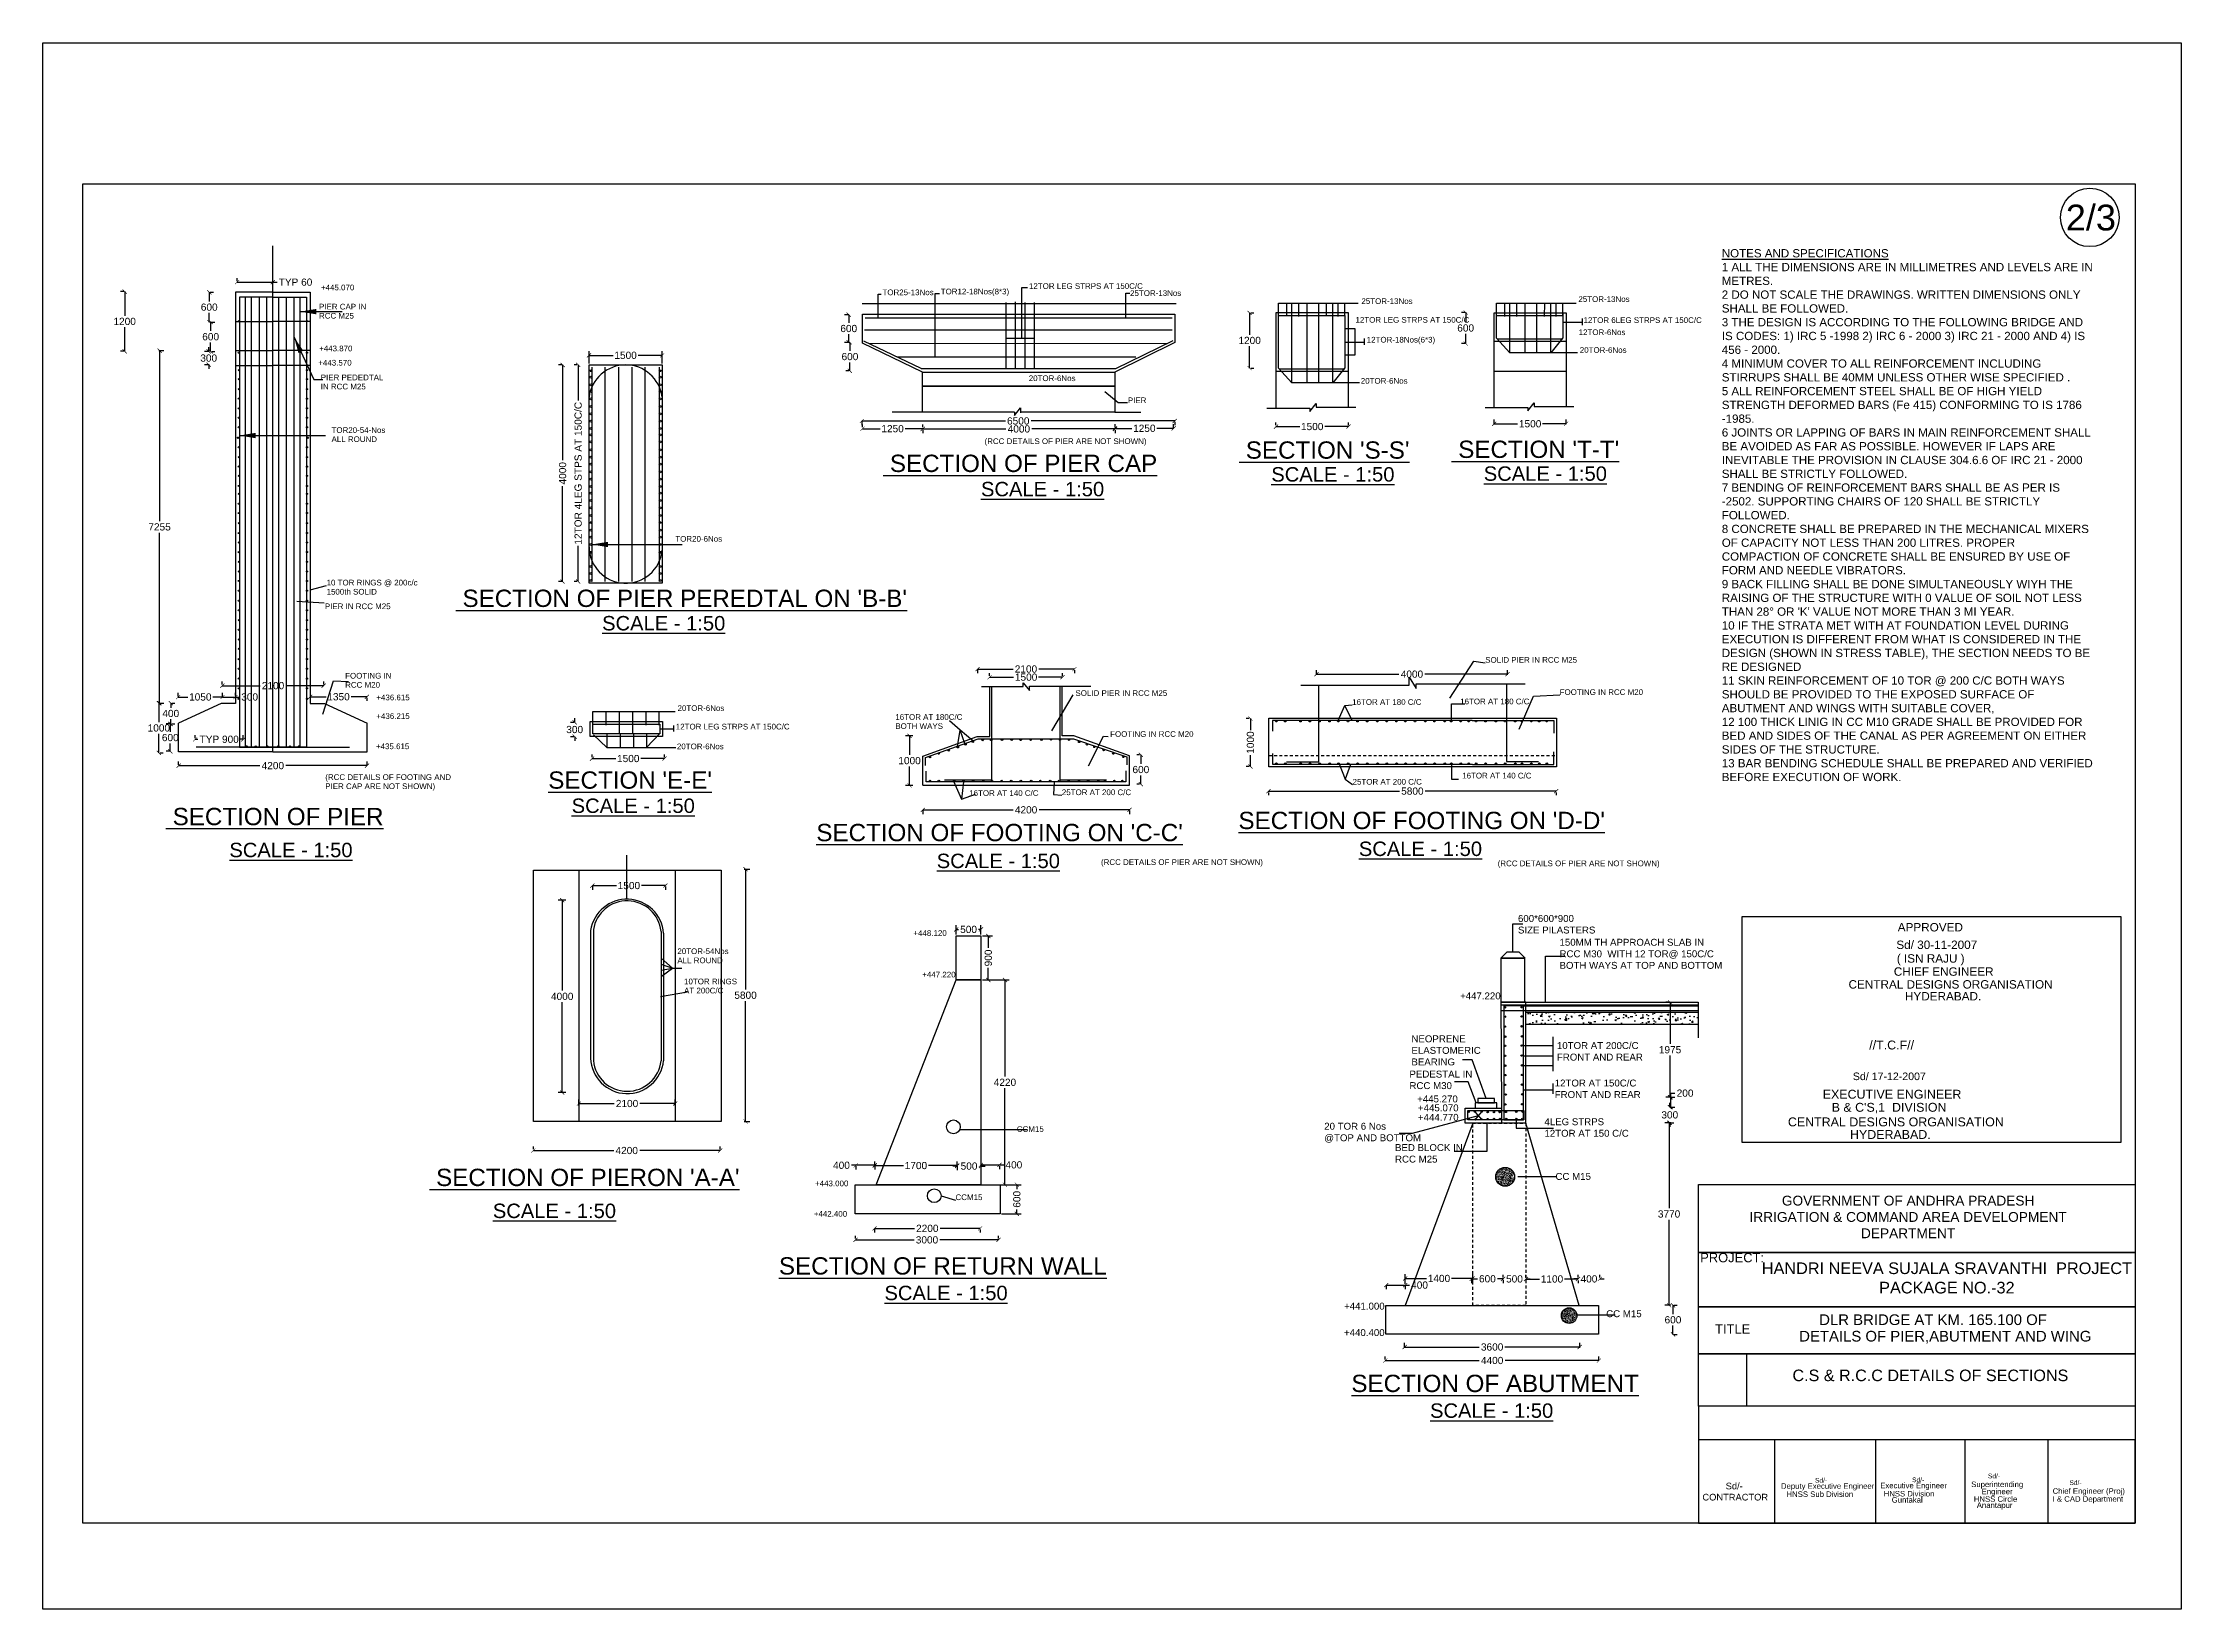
# Model space of a CAD drawing. Header units: inches. Extents: x 0 to 11487, y 0 to 10656.
# Drawn here: x 762.4 to 855, y 385.6 to 453.5 of the extents above; entities outside this region: 3.
import ezdxf

# ---------------------------------------------------------------- set-up
doc = ezdxf.new("R2010")
doc.units = ezdxf.units.IN
doc.header["$MEASUREMENT"] = 0
doc.linetypes.add('DASHDOT', pattern=[1, 0.5, -0.25, 0, -0.25])
doc.linetypes.add('HIDDEN', pattern=[9.525, 6.35, -3.175])
for name, color, linetype in [('DIMENSION', 255, 'Continuous'), ('DRAWING', 7, 'Continuous'), ('HATCH', 7, 'Continuous')]:
    doc.layers.add(name, color=color, linetype=linetype)
doc.styles.get("Standard").update_dxf_attribs({"font": 'arial.ttf'})
doc.styles.add('TIMES NEW ROMAN', font='times.ttf')
doc.dimstyles.new('dig', dxfattribs={"dimtxt": 0.3125, "dimasz": 0.18, "dimexe": 0.18, "dimexo": 0.0625, "dimgap": 0.09, "dimtad": 0, "dimtih": 1, "dimtoh": 1, "dimdec": 4, "dimzin": 0, "dimdsep": 46, "dimtxsty": 'Standard', "dimblk": 'ARCHTICK', "dimcen": 0.09, "dimadec": 0, "dimazin": 0, "dimtfac": 1, "dimtdec": 4, "dimtofl": 0, "dimtmove": 0, "dimatfit": 3, "dimldrblk": 'ARCHTICK', "dimfxl": 1, "dimtolj": 1, "dimtzin": 0, "dimarcsym": 0})
doc.dimstyles.new('ISO-25', dxfattribs={"dimtxt": 0.636364, "dimasz": 0.703125, "dimexe": 1.25, "dimexo": 0.625, "dimtad": 0, "dimtih": 1, "dimtoh": 1, "dimlfac": 100, "dimtxsty": 'TIMES NEW ROMAN', "dimcen": 2.5, "dimadec": 0, "dimazin": 0, "dimtfac": 1, "dimtmove": 0, "dimatfit": 3, "dimfxl": 1, "dimarcsym": 0})
picture_1 = doc.add_image_def('image2.jpg', size_in_pixel=(6600, 4835))
picture_2 = doc.add_image_def('image1.jpg', size_in_pixel=(6644, 4788))
pattern_1 = [(50, (0, 0), (0.0717260183, -0.0062752135), [0.0075, -0.0825]), (355, (0, 0), (-0.0138751334, 0.0752192134), [0.006, -0.066]), (100.4514, (0.00598, -0.00052), (0.057850938, 0.068943954), [0.006374019, -0.070114211]), (46.1842, (0, 0.02), (0.106724105, -0.0165519014), [0.01125, -0.12375]), (96.6356, (0.00889, 0.01862), (0.09346627, 0.097411787), [0.009561029, -0.1051713]), (351.1842, (0, 0.02), (0.093466195, 0.09741186), [0.009, -0.099]), (21, (0.01, 0.015), (0.0596907052, -0.040261889), [0.0075, -0.0825]), (326, (0.01, 0.015), (0.024331533, 0.0725150045), [0.006, -0.066]), (71.4514, (0.014974, 0.011645), (0.084022263, 0.0322530497), [0.006374019, -0.070114211]), (37.5, (0, 0), (0.0012159855, 0.0332893854), [0, -0.0652, 0, -0.067, 0, -0.06625]), (7.5, (0, 0), (0.0263069537, 0.0394411712), [0, -0.0382, 0, -0.0637, 0, -0.02525]), (327.5, (-0.0223, 0), (0.0533822436, -0.0022554872), [0, -0.025, 0, -0.078, 0, -0.1035]), (317.5, (-0.0323, 0), (0.058318617, 0.0100104982), [0, -0.0325, 0, -0.0518, 0, -0.0735])]
pattern_2 = [(50, (-3682.38783, -2310.89719), (0.1191491726, -0.010424202), [0.0124587816, -0.1370465973]), (355, (-3682.38783, -2310.89719), (-0.0230489674, 0.1249519666), [0.0099670253, -0.109637278]), (100.4514, (-3682.3779, -2310.89806), (0.0961002937, 0.1145276888), [0.0105883347, -0.1164716857]), (46.1842, (-3682.38783, -2310.86396), (0.177286975, -0.0274955366), [0.0186881724, -0.205569896]), (96.6356, (-3682.37305, -2310.86626), (0.1552634466, 0.161817624), [0.0158825026, -0.1747075006]), (351.1842, (-3682.38783, -2310.86396), (0.15526332, 0.161817745), [0.014950538, -0.164455917]), (21, (-3682.37121, -2310.87227), (0.0991564611, -0.0668818776), [0.0124587816, -0.1370465973]), (326, (-3682.37121, -2310.87227), (0.0404188343, 0.1204598136), [0.0099670253, -0.109637278]), (71.4514, (-3682.36295, -2310.87784), (0.139575336, 0.0535778268), [0.0105883347, -0.1164716857]), (37.5, (-3682.387826, -2310.89719), (0.00201995975, 0.0552993575), [0, -0.1083083412, 0, -0.1112984487, 0, -0.1100525706]), (7.5, (-3682.387826, -2310.89719), (0.0437003454, 0.0655185249), [0, -0.0634567275, 0, -0.1058165848, 0, -0.0419445646]), (327.5, (-3682.42487, -2310.89719), (0.08867702843, -0.0037467496), [0, -0.0415292719, 0, -0.1295713284, 0, -0.1719311857]), (317.5, (-3682.44148, -2310.89719), (0.096877188, 0.0166291481), [0, -0.0539880535, 0, -0.0860486514, 0, -0.1220960594])]

msp = doc.modelspace()

# ---------------------------------------------------------------- texts
at = {"layer": 'DIMENSION', "insert": (449.96203, 478.8763), "char_height": 0.2, "width": 4.8879152, "attachment_point": 1}
msp.add_mtext('\\P ', dxfattribs=at)
at = {"layer": 'DRAWING'}
for s, height, p in [('2/3', 1.119572, (850.01798, 445.3496)), ('%%U SECTION OF PIER CAP', 0.75, (798.77506, 434.88289)), ("%%U SECTION 'S-S'", 0.75, (814.19653, 435.45932)), ("%%U SECTION 'T-T'", 0.75, (823.40186, 435.49248)), ('%%USCALE - 1:50', 0.625, (815.59286, 434.46807)), ('%%USCALE - 1:50', 0.625, (824.79819, 434.50123)), ('%%USCALE - 1:50', 0.625, (803.01418, 433.8302)), ("%%U SECTION OF PIER PEREDTAL ON 'B-B'", 0.75, (780.25715, 429.03537)), ('%%USCALE - 1:50', 0.625, (786.59706, 428.01782)), ("%%USECTION 'E-E'", 0.75, (784.26372, 421.15922)), ('%%USCALE - 1:50', 0.625, (785.27808, 420.10875)), ('%%U SECTION OF PIER', 0.75, (767.69706, 419.57865)), ("%%USECTION OF FOOTING ON 'D-D'", 0.75, (814.16973, 419.40924)), ('%%USCALE - 1:50', 0.625, (770.44682, 418.19134)), ("%%USECTION OF FOOTING ON 'C-C'", 0.75, (795.87927, 418.88494)), ('%%USCALE - 1:50', 0.625, (819.38704, 418.24271)), ('%%USCALE - 1:50', 0.625, (801.09659, 417.71842)), (' APPROVED', 0.363949, (842.59434, 414.97447)), ('Sd/ 30-11-2007', 0.3639492, (842.67531, 414.21402)), ('CHIEF ENGINEER', 0.3639492, (842.56645, 413.05402)), ('( ISN RAJU )', 0.3639492, (842.69535, 413.62194)), ('CENTRAL DESIGNS ORGANISATION', 0.3639492, (840.60493, 412.49836)), ('HYDERABAD.', 0.363949, (843.04912, 411.98349)), ('//T.C.F//', 0.385016, (841.50081, 409.86007)), ('Sd/ 17-12-2007', 0.3283288, (840.79191, 408.53192)), ('EXECUTIVE ENGINEER', 0.3850165, (839.48652, 407.72636)), ('CENTRAL DESIGNS ORGANISATION', 0.3850165, (837.97791, 406.52786)), ("B & C'S,1  DIVISION", 0.3850165, (839.8741, 407.16037)), ('HYDERABAD.', 0.385016, (840.66794, 405.98319)), ("%%U SECTION OF PIERON 'A-A'", 0.75, (779.11276, 403.94136)), ('%%USCALE - 1:50', 0.625, (781.86252, 402.55405)), ('%%USECTION OF RETURN WALL', 0.75, (794.2583, 400.1062)), ('%%USCALE - 1:50', 0.625, (798.83104, 398.99633)), ('DLR BRIDGE AT KM. 165.100 OF', 0.462, (839.33354, 397.91899)), ('%%USECTION OF ABUTMENT', 0.75, (819.06275, 395.01441)), ('%%USCALE - 1:50', 0.625, (822.47115, 393.89749)), ('Deputy Executive Engineer', 0.24, (837.67646, 390.82179)), ('Sd/-', 0.204664, (839.15113, 391.08737)), (' Executive Engineer', 0.24, (841.88403, 390.84312)), ('Sd/-', 0.204664, (843.35871, 391.1087)), ('Superintending ', 0.24, (845.91826, 390.89639)), ('Sd/-', 0.204664, (846.64594, 391.27578)), ('Sd/-', 0.204664, (850.17612, 390.98553)), ('HNSS Sub Division', 0.24, (837.91805, 390.46897)), ('HNSS Division', 0.24, (842.12563, 390.49031)), ('Guntakal', 0.24, (842.47556, 390.22324)), ('HNSS Circle', 0.24, (846.03352, 390.25831)), ('Anantapur', 0.24, (846.16067, 389.99125)), ('Chief Engineer (Proj)', 0.24, (849.44844, 390.60614)), ('I & CAD Department', 0.24, (849.44851, 390.26208))]:
    msp.add_text(s, height=height, dxfattribs=at).set_placement(p)
at = {"layer": 'DRAWING', "ltscale": 0.02}
for s, height, p in [('+445.070', 0.246376, (774.41645, 442.75603)), ('12TOR LEG STRPS AT 150C/C', 0.2463756, (805.09326, 442.81711)), ('PIER CAP IN', 0.2463756, (774.33187, 441.92542)), ('TOR25-13Nos', 0.2463756, (798.74484, 442.54466)), ('TOR12-18Nos(8*3)', 0.2463756, (801.26973, 442.57967)), ('25TOR-13Nos', 0.2463756, (809.47428, 442.51138)), ('25TOR-13Nos', 0.2463756, (819.49679, 442.1633)), ('25TOR-13Nos', 0.2463756, (828.89871, 442.25143)), ('RCC M25', 0.246376, (774.33187, 441.52964)), ('12TOR LEG STRPS AT 150C/C', 0.2463756, (819.24085, 441.35315)), ('12TOR-6Nos', 0.246376, (828.91057, 440.81538)), ('12TOR 6LEG STRPS AT 150C/C', 0.2463756, (829.12063, 441.33996)), ('+443.870', 0.246376, (774.33547, 440.11221)), ('12TOR-18Nos(6*3)', 0.2463756, (819.72777, 440.49254)), ('20TOR-6Nos', 0.246376, (828.95867, 440.04549)), ('+443.570', 0.246376, (774.30013, 439.4947)), ('PIER PEDEDTAL', 0.2463756, (774.40624, 438.85765)), ('IN RCC M25', 0.246376, (774.40624, 438.46187)), ('20TOR-6Nos', 0.246376, (805.08275, 438.82184)), ('20TOR-6Nos', 0.246376, (819.4702, 438.70898)), ('PIER', 0.246376, (809.37895, 437.86583)), ('ALL ROUND', 0.246376, (774.87356, 436.18013)), ('TOR20-54-Nos', 0.2463756, (774.87356, 436.57591)), ('(RCC DETAILS OF PIER ARE NOT SHOWN)', 0.2463756, (803.16836, 436.09428)), ('TOR20-6Nos', 0.246376, (789.76998, 431.86326)), ('10 TOR RINGS @ 200c/c ', 0.2463756, (774.65859, 429.96721)), ('PIER IN RCC M25', 0.2463756, (774.58511, 428.93944)), ('1500th SOLID', 0.2463756, (774.65859, 429.57143)), ('SOLID PIER IN RCC M25', 0.2463756, (824.86275, 426.6182)), ('FOOTING IN', 0.246376, (775.4632, 425.93191)), ('RCC M20', 0.246376, (775.4632, 425.53613)), ('SOLID PIER IN RCC M25', 0.2463756, (807.10711, 425.1797)), ('FOOTING IN RCC M20', 0.2463756, (828.08805, 425.22147)), ('+436.615', 0.246376, (776.81488, 424.99061)), ('+436.215', 0.246376, (776.81488, 424.18233)), ('20TOR-6Nos', 0.246376, (789.86638, 424.52672)), ('16TOR AT 180C/C', 0.2463756, (799.30236, 424.1436)), ('16TOR AT 180 C/C', 0.2463756, (819.0969, 424.79266)), ('16TOR AT 180 C/C', 0.2463756, (823.77617, 424.81732)), ('12TOR LEG STRPS AT 150C/C', 0.2463756, (789.78986, 423.72607)), ('BOTH WAYS', 0.246376, (799.30236, 423.74782)), ('FOOTING IN RCC M20', 0.2463756, (808.61033, 423.40582)), ('+435.615', 0.246376, (776.79871, 422.87293)), ('20TOR-6Nos', 0.246376, (789.83925, 422.86905)), ('(RCC DETAILS OF FOOTING AND', 0.2463756, (774.60241, 421.53842)), ('25TOR AT 200 C/C', 0.2463756, (819.11527, 421.33631)), ('16TOR AT 140 C/C', 0.2463756, (823.86435, 421.60252)), ('PIER CAP ARE NOT SHOWN)', 0.2463756, (774.60241, 421.14264)), ('16TOR AT 140 C/C', 0.2463756, (802.5034, 420.84659)), ('25TOR AT 200 C/C', 0.2463756, (806.51775, 420.8806)), ('(RCC DETAILS OF PIER ARE NOT SHOWN)', 0.2463756, (808.21397, 417.85519)), ('(RCC DETAILS OF PIER ARE NOT SHOWN)', 0.2463756, (825.40239, 417.80051)), ('20TOR-54Nos', 0.2463756, (789.85833, 413.99284)), ('+448.120', 0.246376, (800.08668, 414.78191)), ('ALL ROUND', 0.246376, (789.85833, 413.59706)), ('AT 200C/C', 0.246376, (790.14829, 412.28811)), ('10TOR RINGS', 0.2463756, (790.14829, 412.68389)), ('+447.220', 0.246376, (800.46847, 412.98071)), ('CCM15', 0.246376, (804.56792, 406.28867)), ('+443.000', 0.246376, (795.82319, 403.93202)), ('CCM15', 0.246376, (801.90866, 403.33184)), ('+442.400', 0.246376, (795.76986, 402.61351))]:
    msp.add_text(s, height=height, dxfattribs=at).set_placement(p)
at = {"layer": 'DRAWING'}
for s, insert, char_height, width, attachment_point in [("{\\LNOTES AND SPECIFICATIONS  }\\P1 ALL THE DIMENSIONS ARE IN MILLIMETRES AND LEVELS ARE IN METRES. \\P2 DO NOT SCALE THE DRAWINGS. WRITTEN DIMENSIONS ONLY SHALL BE FOLLOWED. \\P3 THE DESIGN IS ACCORDING TO THE FOLLOWING BRIDGE AND IS CODES: 1) IRC 5 -1998 2) IRC 6 - 2000 3) IRC 21 - 2000 AND 4) IS 456 - 2000. \\P4 MINIMUM COVER TO ALL REINFORCEMENT INCLUDING STIRRUPS SHALL BE 40MM UNLESS OTHER WISE SPECIFIED . \\P5 ALL REINFORCEMENT STEEL SHALL BE OF HIGH YIELD STRENGTH DEFORMED BARS (Fe 415) CONFORMING TO IS 1786 -1985. \\P6 JOINTS OR LAPPING OF BARS IN MAIN REINFORCEMENT SHALL BE AVOIDED AS FAR AS POSSIBLE. HOWEVER IF LAPS ARE INEVITABLE THE PROVISION IN CLAUSE 304.6.6 OF IRC 21 - 2000 SHALL BE STRICTLY FOLLOWED. \\P7 BENDING OF REINFORCEMENT BARS SHALL BE AS PER IS -2502. SUPPORTING CHAIRS OF 120 SHALL BE STRICTLY FOLLOWED. \\P8 CONCRETE SHALL BE PREPARED IN THE MECHANICAL MIXERS OF CAPACITY NOT LESS THAN 200 LITRES. PROPER COMPACTION OF CONCRETE SHALL BE ENSURED BY USE OF FORM AND NEEDLE VIBRATORS. \\P9 BACK FILLING SHALL BE DONE SIMULTANEOUSLY WIYH THE RAISING OF THE STRUCTURE WITH 0 VALUE OF SOIL NOT LESS THAN 28° OR 'K' VALUE NOT MORE THAN 3 MI YEAR. \\P10 IF THE STRATA MET WITH AT FOUNDATION LEVEL DURING EXECUTION IS DIFFERENT FROM WHAT IS CONSIDERED IN THE DESIGN (SHOWN IN STRESS TABLE), THE SECTION NEEDS TO BE RE DESIGNED \\P11 SKIN REINFORCEMENT OF 10 TOR @ 200 C/C BOTH WAYS SHOULD BE PROVIDED TO THE EXPOSED SURFACE OF ABUTMENT AND WINGS WITH SUITABLE COVER, \\P12 100 THICK LINIG IN CC M10 GRADE SHALL BE PROVIDED FOR BED AND SIDES OF THE CANAL AS PER AGREEMENT ON EITHER SIDES OF THE STRUCTURE. \\P13 BAR BENDING SCHEDULE SHALL BE PREPARED AND VERIFIED BEFORE EXECUTION OF WORK. ", (835.11256, 444.54021), 0.35826298, 16.0880889, 1), ('600*600*900\\PSIZE PILASTERS', (826.28165, 415.68538), 0.3, 3.3349236, 1), ('150MM TH APPROACH SLAB IN RCC M30  WITH 12 TOR@ 150C/C BOTH WAYS AT TOP AND BOTTOM', (828.08135, 414.65462), 0.3, 7.1244813, 1), ('+447.220', (823.7708, 412.33062), 0.3, 1.7426317, 1), ('NEOPRENE ELASTOMERIC BEARING', (821.66405, 410.47078), 0.3, 2.9170529, 1), ('10TOR AT 200C/C\\PFRONT AND REAR', (827.96736, 410.17839), 0.3, 3.7059332, 1), ('PEDESTAL IN\\PRCC M30', (821.57941, 408.94296), 0.3, 2.6935866, 1), ('+445.270', (821.91363, 407.86565), 0.3, 1.7426317, 1), ('12TOR AT 150C/C\\PFRONT AND REAR', (827.87335, 408.5558), 0.3, 3.7059332, 1), ('+445.070', (821.94882, 407.47894), 0.3, 1.7426317, 1), ('+444.770', (821.94882, 407.06883), 0.3, 1.7426317, 1), ('4LEG STRPS \\P12TOR AT 150 C/C', (827.42782, 406.87835), 0.3, 3.6431091, 1), ('20 TOR 6 Nos\\P@TOP AND BOTTOM', (817.88594, 406.68281), 0.3, 4.2859945, 1), ('BED BLOCK IN\\PRCC M25', (820.9533, 405.75898), 0.3, 2.9031364, 1), ('CC M15', (827.90623, 404.50808), 0.3, 1.5232592, 1), ('HANDRI NEEVA SUJALA SRAVANTHI  PROJECT\\PPACKAGE NO.-32', (844.86559, 400.63148), 0.504, 21.6, 2), ('+441.000', (818.74525, 398.88785), 0.3, 1.7426317, 1), ('CC M15', (830.10333, 398.55946), 0.3, 1.5232592, 1), ('+440.400', (818.74332, 397.74106), 0.3, 1.7426317, 1), ('DETAILS OF PIER,ABUTMENT AND WING', (838.46645, 397.66617), 0.462, 17.0642321, 1), ('Engineer', (846.37179, 390.82427), 0.24, 1.3861719, 1)]:
    msp.add_mtext(s, dxfattribs=dict(at, insert=insert, char_height=char_height, width=width, attachment_point=attachment_point))
at = {"layer": 'DRAWING', "color": 7}
for s, insert, char_height, width, attachment_point in [('GOVERNMENT OF ANDHRA PRADESH\\PIRRIGATION & COMMAND AREA DEVELOPMENT DEPARTMENT', (843.18546, 402.60164), 0.4246452, 16.3215524, 5), ('PROJECT:', (834.17818, 401.0393), 0.4, 3.2509072, 1), ('TITLE', (834.82282, 397.94845), 0.4, 3.2509072, 1), ('C.S & R.C.C DETAILS OF SECTIONS', (838.17518, 395.98708), 0.5, 15.2413574, 1), ('         Sd/-\\PCONTRACTOR', (834.27287, 390.69914), 0.2887587, 4.2990256, 4)]:
    msp.add_mtext(s, dxfattribs=dict(at, insert=insert, char_height=char_height, width=width, attachment_point=attachment_point))

# ---------------------------------------------------------------- blocks, each defined once
blk = doc.blocks.new('_ArchTick')
at = {"color": 0, "linetype": 'ByBlock', "const_width": 0.15}
blk.add_lwpolyline([(-0.5, -0.5), (0.5, 0.5)], dxfattribs=at)
blk = doc.blocks.new('*D98')
at = {"layer": 'Defpoints', "color": 0, "ltscale": 0.02, "transparency": 16777216}
for p in [(770.78, 443.094), (772.331, 443.109), (772.331, 443.099)]:
    blk.add_point(p, dxfattribs=at)
at = {"layer": 'DRAWING', "color": 0, "lineweight": -2, "ltscale": 0.02, "transparency": 16777216}
for p, q in [((770.78, 443.156), (770.78, 443.289)), ((770.78, 443.109), (772.331, 443.109)), ((772.331, 443.161), (772.331, 443.289)), ((772.331, 443.109), (772.511, 443.109))]:
    blk.add_line(p, q, dxfattribs=at)
at = {"layer": 'DRAWING', "color": 0, "lineweight": -2, "ltscale": 0.02, "transparency": 16777216, "xscale": 0.18, "yscale": 0.18, "zscale": 0.18, "rotation": 180}
blk.add_blockref('_ArchTick', (770.78, 443.109), dxfattribs=at)
at = {"layer": 'DRAWING', "color": 0, "lineweight": -2, "ltscale": 0.02, "transparency": 16777216, "xscale": 0.18, "yscale": 0.18, "zscale": 0.18}
blk.add_blockref('_ArchTick', (772.331, 443.109), dxfattribs=at)
at = {"layer": 'DRAWING', "color": 0, "ltscale": 0.02, "transparency": 16777216, "insert": (773.313, 443.109), "char_height": 0.3125, "attachment_point": 5}
blk.add_mtext('\\A1;TYP 60', dxfattribs=at)
blk = doc.blocks.new('*D99')
at = {"layer": 'Defpoints', "color": 0, "ltscale": 0.02, "transparency": 16777216}
for p in [(769.557, 442.67), (769.557, 441.381), (769.574, 441.381)]:
    blk.add_point(p, dxfattribs=at)
at = {"layer": 'DRAWING', "color": 0, "lineweight": -2, "ltscale": 0.02, "transparency": 16777216}
for p, q in [((769.574, 442.67), (769.574, 442.275)), ((769.62, 442.67), (769.754, 442.67)), ((769.574, 441.381), (769.574, 441.776)), ((769.62, 441.381), (769.754, 441.381))]:
    blk.add_line(p, q, dxfattribs=at)
at = {"layer": 'DRAWING', "color": 0, "lineweight": -2, "ltscale": 0.02, "transparency": 16777216, "xscale": 0.18, "yscale": 0.18, "zscale": 0.18}
for p, rotation in [((769.574, 442.67), 90), ((769.574, 441.381), 270)]:
    blk.add_blockref('_ArchTick', p, dxfattribs=dict(at, rotation=rotation))
at = {"layer": 'DRAWING', "color": 0, "ltscale": 0.02, "transparency": 16777216, "insert": (769.574, 442.025), "char_height": 0.3125, "attachment_point": 5}
blk.add_mtext('\\A1;600', dxfattribs=at)
blk = doc.blocks.new('*D100')
at = {"layer": 'Defpoints', "color": 0, "ltscale": 0.02, "transparency": 16777216}
for p in [(769.62, 441.381), (769.62, 440.108), (769.636, 440.108)]:
    blk.add_point(p, dxfattribs=at)
at = {"layer": 'DRAWING', "color": 0, "lineweight": -2, "ltscale": 0.02, "transparency": 16777216}
for p, q in [((769.636, 441.381), (769.636, 440.994)), ((769.682, 441.381), (769.816, 441.381)), ((769.636, 440.108), (769.636, 440.495)), ((769.682, 440.108), (769.816, 440.108))]:
    blk.add_line(p, q, dxfattribs=at)
at = {"layer": 'DRAWING', "color": 0, "lineweight": -2, "ltscale": 0.02, "transparency": 16777216, "xscale": 0.18, "yscale": 0.18, "zscale": 0.18}
for p, rotation in [((769.636, 441.381), 90), ((769.636, 440.108), 270)]:
    blk.add_blockref('_ArchTick', p, dxfattribs=dict(at, rotation=rotation))
at = {"layer": 'DRAWING', "color": 0, "ltscale": 0.02, "transparency": 16777216, "insert": (769.636, 440.744), "char_height": 0.3125, "attachment_point": 5}
blk.add_mtext('\\A1;600', dxfattribs=at)
blk = doc.blocks.new('*D101')
at = {"layer": 'Defpoints', "color": 0, "ltscale": 0.02, "transparency": 16777216}
for p in [(769.551, 439.529), (769.636, 440.108), (769.636, 439.529)]:
    blk.add_point(p, dxfattribs=at)
at = {"layer": 'DRAWING', "color": 0, "lineweight": -2, "ltscale": 0.02, "transparency": 16777216}
for p, q in [((769.551, 440.108), (769.551, 440.288)), ((769.574, 440.108), (769.371, 440.108)), ((769.574, 439.529), (769.371, 439.529)), ((769.551, 439.529), (769.551, 439.349))]:
    blk.add_line(p, q, dxfattribs=at)
at = {"layer": 'DRAWING', "color": 0, "lineweight": -2, "ltscale": 0.02, "transparency": 16777216, "xscale": 0.18, "yscale": 0.18, "zscale": 0.18}
for p, rotation in [((769.551, 440.108), 270), ((769.551, 439.529), 90)]:
    blk.add_blockref('_ArchTick', p, dxfattribs=dict(at, rotation=rotation))
at = {"layer": 'DRAWING', "color": 0, "ltscale": 0.02, "transparency": 16777216, "insert": (769.551, 439.818), "char_height": 0.3125, "attachment_point": 5}
blk.add_mtext('\\A1;300', dxfattribs=at)
blk = doc.blocks.new('*D102')
at = {"layer": 'Defpoints', "color": 0, "ltscale": 0.02, "transparency": 16777216}
for p in [(765.944, 442.7), (765.91, 440.114), (765.944, 440.114)]:
    blk.add_point(p, dxfattribs=at)
at = {"layer": 'DRAWING', "color": 0, "lineweight": -2, "ltscale": 0.02, "transparency": 16777216}
for p, q in [((765.881, 442.7), (765.73, 442.7)), ((765.91, 442.7), (765.91, 441.657)), ((765.91, 440.114), (765.91, 441.157)), ((765.881, 440.114), (765.73, 440.114))]:
    blk.add_line(p, q, dxfattribs=at)
at = {"layer": 'DRAWING', "color": 0, "lineweight": -2, "ltscale": 0.02, "transparency": 16777216, "xscale": 0.18, "yscale": 0.18, "zscale": 0.18}
for p, rotation in [((765.91, 442.7), 90), ((765.91, 440.114), 270)]:
    blk.add_blockref('_ArchTick', p, dxfattribs=dict(at, rotation=rotation))
at = {"layer": 'DRAWING', "color": 0, "ltscale": 0.02, "transparency": 16777216, "insert": (765.91, 441.407), "char_height": 0.3125, "attachment_point": 5}
blk.add_mtext('\\A1;1200', dxfattribs=at)
blk = doc.blocks.new('*D103')
at = {"layer": 'Defpoints', "color": 0, "ltscale": 0.02, "transparency": 16777216}
for p in [(767.323, 440.141), (767.323, 424.866), (767.422, 424.866)]:
    blk.add_point(p, dxfattribs=at)
at = {"layer": 'DRAWING', "color": 0, "lineweight": -2, "ltscale": 0.02, "transparency": 16777216}
for p, q in [((767.386, 440.141), (767.602, 440.141)), ((767.422, 440.141), (767.422, 432.753)), ((767.422, 424.866), (767.422, 432.254)), ((767.386, 424.866), (767.602, 424.866))]:
    blk.add_line(p, q, dxfattribs=at)
at = {"layer": 'DRAWING', "color": 0, "lineweight": -2, "ltscale": 0.02, "transparency": 16777216, "xscale": 0.18, "yscale": 0.18, "zscale": 0.18}
for p, rotation in [((767.422, 440.141), 90), ((767.422, 424.866), 270)]:
    blk.add_blockref('_ArchTick', p, dxfattribs=dict(at, rotation=rotation))
at = {"layer": 'DRAWING', "color": 0, "ltscale": 0.02, "transparency": 16777216, "insert": (767.422, 432.503), "char_height": 0.3125, "attachment_point": 5}
blk.add_mtext('\\A1;7255', dxfattribs=at)
blk = doc.blocks.new('*D104')
at = {"layer": 'Defpoints', "color": 0, "ltscale": 0.02, "transparency": 16777216}
for p in [(767.386, 424.866), (767.386, 422.717), (767.391, 422.717)]:
    blk.add_point(p, dxfattribs=at)
at = {"layer": 'DRAWING', "color": 0, "lineweight": -2, "ltscale": 0.02, "transparency": 16777216}
for p, q in [((767.391, 424.866), (767.391, 424.041)), ((767.448, 424.866), (767.571, 424.866)), ((767.391, 422.717), (767.391, 423.542)), ((767.448, 422.717), (767.571, 422.717))]:
    blk.add_line(p, q, dxfattribs=at)
at = {"layer": 'DRAWING', "color": 0, "lineweight": -2, "ltscale": 0.02, "transparency": 16777216, "xscale": 0.18, "yscale": 0.18, "zscale": 0.18}
for p, rotation in [((767.391, 424.866), 90), ((767.391, 422.717), 270)]:
    blk.add_blockref('_ArchTick', p, dxfattribs=dict(at, rotation=rotation))
at = {"layer": 'DRAWING', "color": 0, "ltscale": 0.02, "transparency": 16777216, "insert": (767.391, 423.791), "char_height": 0.3125, "attachment_point": 5}
blk.add_mtext('\\A1;1000', dxfattribs=at)
blk = doc.blocks.new('*D105')
at = {"layer": 'Defpoints', "color": 0, "ltscale": 0.02, "transparency": 16777216}
for p in [(767.887, 424.868), (767.887, 423.968), (767.907, 423.968)]:
    blk.add_point(p, dxfattribs=at)
at = {"layer": 'DRAWING', "color": 0, "lineweight": -2, "ltscale": 0.02, "transparency": 16777216}
for p, q in [((767.907, 424.868), (767.907, 424.667)), ((767.949, 424.868), (768.087, 424.868)), ((767.907, 423.968), (767.907, 424.168)), ((767.949, 423.968), (768.087, 423.968))]:
    blk.add_line(p, q, dxfattribs=at)
at = {"layer": 'DRAWING', "color": 0, "lineweight": -2, "ltscale": 0.02, "transparency": 16777216, "xscale": 0.18, "yscale": 0.18, "zscale": 0.18}
for p, rotation in [((767.907, 424.868), 90), ((767.907, 423.968), 270)]:
    blk.add_blockref('_ArchTick', p, dxfattribs=dict(at, rotation=rotation))
at = {"layer": 'DRAWING', "color": 0, "ltscale": 0.02, "transparency": 16777216, "insert": (767.907, 424.418), "char_height": 0.3125, "attachment_point": 5}
blk.add_mtext('\\A1;400', dxfattribs=at)
blk = doc.blocks.new('*D106')
at = {"layer": 'Defpoints', "color": 0, "ltscale": 0.02, "transparency": 16777216}
for p in [(767.949, 423.968), (767.887, 422.779), (767.949, 422.779)]:
    blk.add_point(p, dxfattribs=at)
at = {"layer": 'DRAWING', "color": 0, "lineweight": -2, "ltscale": 0.02, "transparency": 16777216}
for p, q in [((767.887, 423.968), (767.707, 423.968)), ((767.887, 423.968), (767.887, 423.623)), ((767.887, 422.779), (767.707, 422.779)), ((767.887, 422.779), (767.887, 423.124))]:
    blk.add_line(p, q, dxfattribs=at)
at = {"layer": 'DRAWING', "color": 0, "lineweight": -2, "ltscale": 0.02, "transparency": 16777216, "xscale": 0.18, "yscale": 0.18, "zscale": 0.18}
for p, rotation in [((767.887, 423.968), 90), ((767.887, 422.779), 270)]:
    blk.add_blockref('_ArchTick', p, dxfattribs=dict(at, rotation=rotation))
at = {"layer": 'DRAWING', "color": 0, "ltscale": 0.02, "transparency": 16777216, "insert": (767.887, 423.373), "char_height": 0.3125, "attachment_point": 5}
blk.add_mtext('\\A1;600', dxfattribs=at)
blk = doc.blocks.new('*D107')
at = {"layer": 'Defpoints', "color": 0, "ltscale": 0.02, "transparency": 16777216}
for p in [(768.226, 425.099), (770.149, 425.133), (770.149, 425.099)]:
    blk.add_point(p, dxfattribs=at)
at = {"layer": 'DRAWING', "color": 0, "lineweight": -2, "ltscale": 0.02, "transparency": 16777216}
for p, q in [((768.226, 425.161), (768.226, 425.313)), ((770.149, 425.161), (770.149, 425.313)), ((768.226, 425.133), (768.646, 425.133)), ((770.149, 425.133), (769.728, 425.133))]:
    blk.add_line(p, q, dxfattribs=at)
at = {"layer": 'DRAWING', "color": 0, "lineweight": -2, "ltscale": 0.02, "transparency": 16777216, "xscale": 0.18, "yscale": 0.18, "zscale": 0.18, "rotation": 180}
blk.add_blockref('_ArchTick', (768.226, 425.133), dxfattribs=at)
at = {"layer": 'DRAWING', "color": 0, "lineweight": -2, "ltscale": 0.02, "transparency": 16777216, "xscale": 0.18, "yscale": 0.18, "zscale": 0.18}
blk.add_blockref('_ArchTick', (770.149, 425.133), dxfattribs=at)
at = {"layer": 'DRAWING', "color": 0, "ltscale": 0.02, "transparency": 16777216, "insert": (769.187, 425.133), "char_height": 0.3125, "attachment_point": 5}
blk.add_mtext('\\A1;1050', dxfattribs=at)
blk = doc.blocks.new('*D108')
at = {"layer": 'Defpoints', "color": 0, "ltscale": 0.02, "transparency": 16777216}
for p in [(770.149, 425.133), (770.711, 425.133), (770.711, 425.133)]:
    blk.add_point(p, dxfattribs=at)
at = {"layer": 'DRAWING', "color": 0, "lineweight": -2, "ltscale": 0.02, "transparency": 16777216}
for p, q in [((770.149, 425.195), (770.149, 425.313)), ((770.711, 425.195), (770.711, 425.313)), ((770.149, 425.133), (770.711, 425.133)), ((770.711, 425.133), (770.891, 425.133))]:
    blk.add_line(p, q, dxfattribs=at)
at = {"layer": 'DRAWING', "color": 0, "lineweight": -2, "ltscale": 0.02, "transparency": 16777216, "xscale": 0.18, "yscale": 0.18, "zscale": 0.18, "rotation": 180}
blk.add_blockref('_ArchTick', (770.149, 425.133), dxfattribs=at)
at = {"layer": 'DRAWING', "color": 0, "lineweight": -2, "ltscale": 0.02, "transparency": 16777216, "xscale": 0.18, "yscale": 0.18, "zscale": 0.18}
blk.add_blockref('_ArchTick', (770.711, 425.133), dxfattribs=at)
at = {"layer": 'DRAWING', "color": 0, "ltscale": 0.02, "transparency": 16777216, "insert": (771.325, 425.133), "char_height": 0.3125, "attachment_point": 5}
blk.add_mtext('\\A1;300', dxfattribs=at)
blk = doc.blocks.new('*D109')
at = {"layer": 'Defpoints', "color": 0, "ltscale": 0.02, "transparency": 16777216}
for p in [(768.963, 423.289), (771.048, 423.299), (771.048, 423.289)]:
    blk.add_point(p, dxfattribs=at)
at = {"layer": 'DRAWING', "color": 0, "lineweight": -2, "ltscale": 0.02, "transparency": 16777216}
for p, q in [((768.963, 423.352), (768.963, 423.479)), ((771.048, 423.352), (771.048, 423.479)), ((768.963, 423.299), (769.082, 423.299)), ((771.048, 423.299), (770.929, 423.299))]:
    blk.add_line(p, q, dxfattribs=at)
at = {"layer": 'DRAWING', "color": 0, "lineweight": -2, "ltscale": 0.02, "transparency": 16777216, "xscale": 0.18, "yscale": 0.18, "zscale": 0.18, "rotation": 180}
blk.add_blockref('_ArchTick', (768.963, 423.299), dxfattribs=at)
at = {"layer": 'DRAWING', "color": 0, "lineweight": -2, "ltscale": 0.02, "transparency": 16777216, "xscale": 0.18, "yscale": 0.18, "zscale": 0.18}
blk.add_blockref('_ArchTick', (771.048, 423.299), dxfattribs=at)
at = {"layer": 'DRAWING', "color": 0, "ltscale": 0.02, "transparency": 16777216, "insert": (770.006, 423.299), "char_height": 0.3125, "attachment_point": 5}
blk.add_mtext('\\A1;TYP 900', dxfattribs=at)
blk = doc.blocks.new('*D110')
at = {"layer": 'Defpoints', "color": 0, "ltscale": 0.02, "transparency": 16777216}
for p in [(770.141, 425.612), (774.536, 425.623), (774.536, 425.612)]:
    blk.add_point(p, dxfattribs=at)
at = {"layer": 'DRAWING', "color": 0, "lineweight": -2, "ltscale": 0.02, "transparency": 16777216}
for p, q in [((770.141, 425.675), (770.141, 425.803)), ((770.141, 425.623), (771.78, 425.623)), ((774.536, 425.623), (772.897, 425.623)), ((774.536, 425.675), (774.536, 425.803))]:
    blk.add_line(p, q, dxfattribs=at)
at = {"layer": 'DRAWING', "color": 0, "lineweight": -2, "ltscale": 0.02, "transparency": 16777216, "xscale": 0.18, "yscale": 0.18, "zscale": 0.18, "rotation": 180}
blk.add_blockref('_ArchTick', (770.141, 425.623), dxfattribs=at)
at = {"layer": 'DRAWING', "color": 0, "lineweight": -2, "ltscale": 0.02, "transparency": 16777216, "xscale": 0.18, "yscale": 0.18, "zscale": 0.18}
blk.add_blockref('_ArchTick', (774.536, 425.623), dxfattribs=at)
at = {"layer": 'DRAWING', "color": 0, "ltscale": 0.02, "transparency": 16777216, "insert": (772.339, 425.623), "char_height": 0.3125, "attachment_point": 5}
blk.add_mtext('\\A1;2100', dxfattribs=at)
blk = doc.blocks.new('*D111')
at = {"layer": 'Defpoints', "color": 0, "ltscale": 0.02, "transparency": 16777216}
for p in [(773.951, 425.161), (776.402, 425.161), (776.402, 425.142)]:
    blk.add_point(p, dxfattribs=at)
at = {"layer": 'DRAWING', "color": 0, "lineweight": -2, "ltscale": 0.02, "transparency": 16777216}
for p, q in [((773.951, 425.142), (774.635, 425.142)), ((773.951, 425.099), (773.951, 424.962)), ((776.402, 425.142), (775.718, 425.142)), ((776.402, 425.099), (776.402, 424.962))]:
    blk.add_line(p, q, dxfattribs=at)
at = {"layer": 'DRAWING', "color": 0, "lineweight": -2, "ltscale": 0.02, "transparency": 16777216, "xscale": 0.18, "yscale": 0.18, "zscale": 0.18, "rotation": 180}
blk.add_blockref('_ArchTick', (773.951, 425.142), dxfattribs=at)
at = {"layer": 'DRAWING', "color": 0, "lineweight": -2, "ltscale": 0.02, "transparency": 16777216, "xscale": 0.18, "yscale": 0.18, "zscale": 0.18}
blk.add_blockref('_ArchTick', (776.402, 425.142), dxfattribs=at)
at = {"layer": 'DRAWING', "color": 0, "ltscale": 0.02, "transparency": 16777216, "insert": (775.177, 425.142), "char_height": 0.3125, "attachment_point": 5}
blk.add_mtext('\\A1;1350', dxfattribs=at)
blk = doc.blocks.new('*D112')
at = {"layer": 'Defpoints', "color": 0, "ltscale": 0.02, "transparency": 16777216}
for p in [(768.249, 422.128), (776.413, 422.158), (776.413, 422.128)]:
    blk.add_point(p, dxfattribs=at)
at = {"layer": 'DRAWING', "color": 0, "lineweight": -2, "ltscale": 0.02, "transparency": 16777216}
for p, q in [((768.249, 422.191), (768.249, 422.338)), ((768.249, 422.158), (771.769, 422.158)), ((776.413, 422.158), (772.893, 422.158)), ((776.413, 422.191), (776.413, 422.338))]:
    blk.add_line(p, q, dxfattribs=at)
at = {"layer": 'DRAWING', "color": 0, "lineweight": -2, "ltscale": 0.02, "transparency": 16777216, "xscale": 0.18, "yscale": 0.18, "zscale": 0.18, "rotation": 180}
blk.add_blockref('_ArchTick', (768.249, 422.158), dxfattribs=at)
at = {"layer": 'DRAWING', "color": 0, "lineweight": -2, "ltscale": 0.02, "transparency": 16777216, "xscale": 0.18, "yscale": 0.18, "zscale": 0.18}
blk.add_blockref('_ArchTick', (776.413, 422.158), dxfattribs=at)
at = {"layer": 'DRAWING', "color": 0, "ltscale": 0.02, "transparency": 16777216, "insert": (772.331, 422.158), "char_height": 0.3125, "attachment_point": 5}
blk.add_mtext('\\A1;4200', dxfattribs=at)
blk = doc.blocks.new('*D113')
at = {"layer": 'Defpoints', "color": 0, "ltscale": 0.02, "transparency": 16777216}
for p in [(786.032, 439.522), (789.198, 439.937), (789.198, 439.522)]:
    blk.add_point(p, dxfattribs=at)
at = {"layer": 'DRAWING', "color": 0, "lineweight": -2, "ltscale": 0.02, "transparency": 16777216}
for p, q in [((786.032, 439.585), (786.032, 440.117)), ((786.032, 439.937), (787.074, 439.937)), ((789.198, 439.937), (788.157, 439.937)), ((789.198, 439.585), (789.198, 440.117))]:
    blk.add_line(p, q, dxfattribs=at)
at = {"layer": 'DRAWING', "color": 0, "lineweight": -2, "ltscale": 0.02, "transparency": 16777216, "xscale": 0.18, "yscale": 0.18, "zscale": 0.18, "rotation": 180}
blk.add_blockref('_ArchTick', (786.032, 439.937), dxfattribs=at)
at = {"layer": 'DRAWING', "color": 0, "lineweight": -2, "ltscale": 0.02, "transparency": 16777216, "xscale": 0.18, "yscale": 0.18, "zscale": 0.18}
blk.add_blockref('_ArchTick', (789.198, 439.937), dxfattribs=at)
at = {"layer": 'DRAWING', "color": 0, "ltscale": 0.02, "transparency": 16777216, "insert": (787.615, 439.937), "char_height": 0.3125, "attachment_point": 5}
blk.add_mtext('\\A1;1500', dxfattribs=at)
blk = doc.blocks.new('*D114')
at = {"layer": 'Defpoints', "color": 0, "ltscale": 0.02, "transparency": 16777216}
for p in [(785.56, 439.522), (785.56, 430.136), (785.56, 430.136)]:
    blk.add_point(p, dxfattribs=at)
at = {"layer": 'DRAWING', "color": 0, "lineweight": -2, "ltscale": 0.02, "transparency": 16777216}
for p, q in [((785.498, 439.522), (785.38, 439.522)), ((785.56, 439.522), (785.56, 437.98)), ((785.56, 430.136), (785.56, 431.678)), ((785.498, 430.136), (785.38, 430.136))]:
    blk.add_line(p, q, dxfattribs=at)
at = {"layer": 'DRAWING', "color": 0, "lineweight": -2, "ltscale": 0.02, "transparency": 16777216, "xscale": 0.18, "yscale": 0.18, "zscale": 0.18}
for p, rotation in [((785.56, 439.522), 90), ((785.56, 430.136), 270)]:
    blk.add_blockref('_ArchTick', p, dxfattribs=dict(at, rotation=rotation))
at = {"layer": 'DRAWING', "color": 0, "ltscale": 0.02, "transparency": 16777216, "insert": (785.56, 434.829), "char_height": 0.3125, "attachment_point": 5, "rotation": 90}
blk.add_mtext('\\A1;12TOR 4LEG STPS AT 150C/C', dxfattribs=at)
blk = doc.blocks.new('*D115')
at = {"layer": 'Defpoints', "color": 0, "ltscale": 0.02, "transparency": 16777216}
for p in [(784.935, 439.522), (784.886, 430.136), (784.935, 430.136)]:
    blk.add_point(p, dxfattribs=at)
at = {"layer": 'DRAWING', "color": 0, "lineweight": -2, "ltscale": 0.02, "transparency": 16777216}
for p, q in [((784.873, 439.522), (784.706, 439.522)), ((784.886, 439.522), (784.886, 435.392)), ((784.886, 430.136), (784.886, 434.267)), ((784.873, 430.136), (784.706, 430.136))]:
    blk.add_line(p, q, dxfattribs=at)
at = {"layer": 'DRAWING', "color": 0, "lineweight": -2, "ltscale": 0.02, "transparency": 16777216, "xscale": 0.18, "yscale": 0.18, "zscale": 0.18}
for p, rotation in [((784.886, 439.522), 90), ((784.886, 430.136), 270)]:
    blk.add_blockref('_ArchTick', p, dxfattribs=dict(at, rotation=rotation))
at = {"layer": 'DRAWING', "color": 0, "ltscale": 0.02, "transparency": 16777216, "insert": (784.886, 434.829), "char_height": 0.3125, "attachment_point": 5, "rotation": 90}
blk.add_mtext('\\A1;4000', dxfattribs=at)
blk = doc.blocks.new('*D116')
at = {"layer": 'Defpoints', "color": 0, "ltscale": 0.02, "transparency": 16777216}
for p in [(797.284, 441.698), (797.345, 441.698), (797.345, 440.499)]:
    blk.add_point(p, dxfattribs=at)
at = {"layer": 'DRAWING', "color": 0, "lineweight": -2, "ltscale": 0.02, "transparency": 16777216}
for p, q in [((797.283, 441.698), (797.104, 441.698)), ((797.284, 441.698), (797.284, 441.348)), ((797.283, 440.499), (797.104, 440.499)), ((797.284, 440.499), (797.284, 440.849))]:
    blk.add_line(p, q, dxfattribs=at)
at = {"layer": 'DRAWING', "color": 0, "lineweight": -2, "ltscale": 0.02, "transparency": 16777216, "xscale": 0.18, "yscale": 0.18, "zscale": 0.18}
for p, rotation in [((797.284, 441.698), 90), ((797.284, 440.499), 270)]:
    blk.add_blockref('_ArchTick', p, dxfattribs=dict(at, rotation=rotation))
at = {"layer": 'DRAWING', "color": 0, "ltscale": 0.02, "transparency": 16777216, "insert": (797.284, 441.099), "char_height": 0.3125, "attachment_point": 5}
blk.add_mtext('\\A1;600', dxfattribs=at)
blk = doc.blocks.new('*D117')
at = {"layer": 'Defpoints', "color": 0, "ltscale": 0.02, "transparency": 16777216}
for p in [(797.345, 440.499), (797.336, 439.266), (797.345, 439.266)]:
    blk.add_point(p, dxfattribs=at)
at = {"layer": 'DRAWING', "color": 0, "lineweight": -2, "ltscale": 0.02, "transparency": 16777216}
for p, q in [((797.283, 440.499), (797.156, 440.499)), ((797.336, 440.499), (797.336, 440.132)), ((797.283, 439.266), (797.156, 439.266)), ((797.336, 439.266), (797.336, 439.633))]:
    blk.add_line(p, q, dxfattribs=at)
at = {"layer": 'DRAWING', "color": 0, "lineweight": -2, "ltscale": 0.02, "transparency": 16777216, "xscale": 0.18, "yscale": 0.18, "zscale": 0.18}
for p, rotation in [((797.336, 440.499), 90), ((797.336, 439.266), 270)]:
    blk.add_blockref('_ArchTick', p, dxfattribs=dict(at, rotation=rotation))
at = {"layer": 'DRAWING', "color": 0, "ltscale": 0.02, "transparency": 16777216, "insert": (797.336, 439.883), "char_height": 0.3125, "attachment_point": 5}
blk.add_mtext('\\A1;600', dxfattribs=at)
blk = doc.blocks.new('*D118')
at = {"layer": 'Defpoints', "color": 0, "ltscale": 0.02, "transparency": 16777216}
for p in [(797.85, 437.119), (811.406, 437.119), (811.406, 437.094)]:
    blk.add_point(p, dxfattribs=at)
at = {"layer": 'DRAWING', "color": 0, "lineweight": -2, "ltscale": 0.02, "transparency": 16777216}
for p, q in [((797.85, 437.094), (804.071, 437.094)), ((797.85, 437.057), (797.85, 436.914)), ((811.406, 437.094), (805.185, 437.094)), ((811.406, 437.057), (811.406, 436.914))]:
    blk.add_line(p, q, dxfattribs=at)
at = {"layer": 'DRAWING', "color": 0, "lineweight": -2, "ltscale": 0.02, "transparency": 16777216, "xscale": 0.18, "yscale": 0.18, "zscale": 0.18, "rotation": 180}
blk.add_blockref('_ArchTick', (797.85, 437.094), dxfattribs=at)
at = {"layer": 'DRAWING', "color": 0, "lineweight": -2, "ltscale": 0.02, "transparency": 16777216, "xscale": 0.18, "yscale": 0.18, "zscale": 0.18}
blk.add_blockref('_ArchTick', (811.406, 437.094), dxfattribs=at)
at = {"layer": 'DRAWING', "color": 0, "ltscale": 0.02, "transparency": 16777216, "insert": (804.628, 437.094), "char_height": 0.3125, "attachment_point": 5}
blk.add_mtext('\\A1;6500', dxfattribs=at)
blk = doc.blocks.new('*D119')
at = {"layer": 'Defpoints', "color": 0, "ltscale": 0.02, "transparency": 16777216}
for p in [(797.877, 436.759), (800.49, 436.759), (800.49, 436.759)]:
    blk.add_point(p, dxfattribs=at)
at = {"layer": 'DRAWING', "color": 0, "lineweight": -2, "ltscale": 0.02, "transparency": 16777216}
for p, q in [((797.877, 436.822), (797.877, 436.939)), ((797.877, 436.759), (798.642, 436.759)), ((800.49, 436.759), (799.725, 436.759)), ((800.49, 436.822), (800.49, 436.939))]:
    blk.add_line(p, q, dxfattribs=at)
at = {"layer": 'DRAWING', "color": 0, "lineweight": -2, "ltscale": 0.02, "transparency": 16777216, "xscale": 0.18, "yscale": 0.18, "zscale": 0.18, "rotation": 180}
blk.add_blockref('_ArchTick', (797.877, 436.759), dxfattribs=at)
at = {"layer": 'DRAWING', "color": 0, "lineweight": -2, "ltscale": 0.02, "transparency": 16777216, "xscale": 0.18, "yscale": 0.18, "zscale": 0.18}
blk.add_blockref('_ArchTick', (800.49, 436.759), dxfattribs=at)
at = {"layer": 'DRAWING', "color": 0, "ltscale": 0.02, "transparency": 16777216, "insert": (799.184, 436.759), "char_height": 0.3125, "attachment_point": 5}
blk.add_mtext('\\A1;1250', dxfattribs=at)
blk = doc.blocks.new('*D120')
at = {"layer": 'Defpoints', "color": 0, "ltscale": 0.02, "transparency": 16777216}
for p in [(800.49, 436.759), (808.822, 436.759), (808.822, 436.748)]:
    blk.add_point(p, dxfattribs=at)
at = {"layer": 'DRAWING', "color": 0, "lineweight": -2, "ltscale": 0.02, "transparency": 16777216}
for p, q in [((800.49, 436.748), (804.094, 436.748)), ((800.49, 436.697), (800.49, 436.568)), ((808.822, 436.748), (805.219, 436.748)), ((808.822, 436.697), (808.822, 436.568))]:
    blk.add_line(p, q, dxfattribs=at)
at = {"layer": 'DRAWING', "color": 0, "lineweight": -2, "ltscale": 0.02, "transparency": 16777216, "xscale": 0.18, "yscale": 0.18, "zscale": 0.18, "rotation": 180}
blk.add_blockref('_ArchTick', (800.49, 436.748), dxfattribs=at)
at = {"layer": 'DRAWING', "color": 0, "lineweight": -2, "ltscale": 0.02, "transparency": 16777216, "xscale": 0.18, "yscale": 0.18, "zscale": 0.18}
blk.add_blockref('_ArchTick', (808.822, 436.748), dxfattribs=at)
at = {"layer": 'DRAWING', "color": 0, "ltscale": 0.02, "transparency": 16777216, "insert": (804.656, 436.748), "char_height": 0.3125, "attachment_point": 5}
blk.add_mtext('\\A1;4000', dxfattribs=at)
blk = doc.blocks.new('*D121')
at = {"layer": 'Defpoints', "color": 0, "ltscale": 0.02, "transparency": 16777216}
for p in [(808.822, 436.748), (811.359, 436.775), (811.359, 436.748)]:
    blk.add_point(p, dxfattribs=at)
at = {"layer": 'DRAWING', "color": 0, "lineweight": -2, "ltscale": 0.02, "transparency": 16777216}
for p, q in [((808.822, 436.811), (808.822, 436.955)), ((808.822, 436.775), (809.549, 436.775)), ((811.359, 436.775), (810.632, 436.775)), ((811.359, 436.811), (811.359, 436.955))]:
    blk.add_line(p, q, dxfattribs=at)
at = {"layer": 'DRAWING', "color": 0, "lineweight": -2, "ltscale": 0.02, "transparency": 16777216, "xscale": 0.18, "yscale": 0.18, "zscale": 0.18, "rotation": 180}
blk.add_blockref('_ArchTick', (808.822, 436.775), dxfattribs=at)
at = {"layer": 'DRAWING', "color": 0, "lineweight": -2, "ltscale": 0.02, "transparency": 16777216, "xscale": 0.18, "yscale": 0.18, "zscale": 0.18}
blk.add_blockref('_ArchTick', (811.359, 436.775), dxfattribs=at)
at = {"layer": 'DRAWING', "color": 0, "ltscale": 0.02, "transparency": 16777216, "insert": (810.091, 436.775), "char_height": 0.3125, "attachment_point": 5}
blk.add_mtext('\\A1;1250', dxfattribs=at)
blk = doc.blocks.new('*D122')
at = {"layer": 'Defpoints', "color": 0, "ltscale": 0.02, "transparency": 16777216}
for p in [(814.645, 441.778), (814.654, 441.778), (814.645, 439.386)]:
    blk.add_point(p, dxfattribs=at)
at = {"layer": 'DRAWING', "color": 0, "lineweight": -2, "ltscale": 0.02, "transparency": 16777216}
for p, q in [((814.654, 441.778), (814.654, 440.832)), ((814.707, 441.778), (814.834, 441.778)), ((814.654, 439.386), (814.654, 440.333)), ((814.707, 439.386), (814.834, 439.386))]:
    blk.add_line(p, q, dxfattribs=at)
at = {"layer": 'DRAWING', "color": 0, "lineweight": -2, "ltscale": 0.02, "transparency": 16777216, "xscale": 0.18, "yscale": 0.18, "zscale": 0.18}
for p, rotation in [((814.654, 441.778), 90), ((814.654, 439.386), 270)]:
    blk.add_blockref('_ArchTick', p, dxfattribs=dict(at, rotation=rotation))
at = {"layer": 'DRAWING', "color": 0, "ltscale": 0.02, "transparency": 16777216, "insert": (814.654, 440.582), "char_height": 0.3125, "attachment_point": 5}
blk.add_mtext('\\A1;1200', dxfattribs=at)
blk = doc.blocks.new('*D123')
at = {"layer": 'Defpoints', "color": 0, "ltscale": 0.02, "transparency": 16777216}
for p in [(815.796, 436.851), (818.935, 436.851), (818.935, 436.851)]:
    blk.add_point(p, dxfattribs=at)
at = {"layer": 'DRAWING', "color": 0, "lineweight": -2, "ltscale": 0.02, "transparency": 16777216}
for p, q in [((815.796, 436.914), (815.796, 437.031)), ((815.796, 436.851), (816.824, 436.851)), ((818.935, 436.851), (817.907, 436.851)), ((818.935, 436.914), (818.935, 437.031))]:
    blk.add_line(p, q, dxfattribs=at)
at = {"layer": 'DRAWING', "color": 0, "lineweight": -2, "ltscale": 0.02, "transparency": 16777216, "xscale": 0.18, "yscale": 0.18, "zscale": 0.18, "rotation": 180}
blk.add_blockref('_ArchTick', (815.796, 436.851), dxfattribs=at)
at = {"layer": 'DRAWING', "color": 0, "lineweight": -2, "ltscale": 0.02, "transparency": 16777216, "xscale": 0.18, "yscale": 0.18, "zscale": 0.18}
blk.add_blockref('_ArchTick', (818.935, 436.851), dxfattribs=at)
at = {"layer": 'DRAWING', "color": 0, "ltscale": 0.02, "transparency": 16777216, "insert": (817.365, 436.851), "char_height": 0.3125, "attachment_point": 5}
blk.add_mtext('\\A1;1500', dxfattribs=at)
blk = doc.blocks.new('*D124')
at = {"layer": 'Defpoints', "color": 0, "ltscale": 0.02, "transparency": 16777216}
for p in [(824.015, 441.794), (824.054, 441.794), (824.054, 440.449)]:
    blk.add_point(p, dxfattribs=at)
at = {"layer": 'DRAWING', "color": 0, "lineweight": -2, "ltscale": 0.02, "transparency": 16777216}
for p, q in [((823.991, 441.794), (823.835, 441.794)), ((824.015, 441.794), (824.015, 441.371)), ((823.991, 440.449), (823.835, 440.449)), ((824.015, 440.449), (824.015, 440.872))]:
    blk.add_line(p, q, dxfattribs=at)
at = {"layer": 'DRAWING', "color": 0, "lineweight": -2, "ltscale": 0.02, "transparency": 16777216, "xscale": 0.18, "yscale": 0.18, "zscale": 0.18}
for p, rotation in [((824.015, 441.794), 90), ((824.015, 440.449), 270)]:
    blk.add_blockref('_ArchTick', p, dxfattribs=dict(at, rotation=rotation))
at = {"layer": 'DRAWING', "color": 0, "ltscale": 0.02, "transparency": 16777216, "insert": (824.015, 441.122), "char_height": 0.3125, "attachment_point": 5}
blk.add_mtext('\\A1;600', dxfattribs=at)
blk = doc.blocks.new('*D125')
at = {"layer": 'Defpoints', "color": 0, "ltscale": 0.02, "transparency": 16777216}
for p in [(825.253, 436.896), (828.364, 436.972), (828.364, 436.896)]:
    blk.add_point(p, dxfattribs=at)
at = {"layer": 'DRAWING', "color": 0, "lineweight": -2, "ltscale": 0.02, "transparency": 16777216}
for p, q in [((825.253, 436.959), (825.253, 437.152)), ((825.253, 436.972), (826.267, 436.972)), ((828.364, 436.972), (827.35, 436.972)), ((828.364, 436.959), (828.364, 437.152))]:
    blk.add_line(p, q, dxfattribs=at)
at = {"layer": 'DRAWING', "color": 0, "lineweight": -2, "ltscale": 0.02, "transparency": 16777216, "xscale": 0.18, "yscale": 0.18, "zscale": 0.18, "rotation": 180}
blk.add_blockref('_ArchTick', (825.253, 436.972), dxfattribs=at)
at = {"layer": 'DRAWING', "color": 0, "lineweight": -2, "ltscale": 0.02, "transparency": 16777216, "xscale": 0.18, "yscale": 0.18, "zscale": 0.18}
blk.add_blockref('_ArchTick', (828.364, 436.972), dxfattribs=at)
at = {"layer": 'DRAWING', "color": 0, "ltscale": 0.02, "transparency": 16777216, "insert": (826.808, 436.972), "char_height": 0.3125, "attachment_point": 5}
blk.add_mtext('\\A1;1500', dxfattribs=at)
blk = doc.blocks.new('*D126')
at = {"layer": 'Defpoints', "color": 0, "ltscale": 0.02, "transparency": 16777216}
for p in [(785.409, 424.033), (785.442, 424.033), (785.442, 423.411)]:
    blk.add_point(p, dxfattribs=at)
at = {"layer": 'DRAWING', "color": 0, "lineweight": -2, "ltscale": 0.02, "transparency": 16777216}
for p, q in [((785.379, 424.033), (785.229, 424.033)), ((785.409, 424.033), (785.409, 424.213)), ((785.379, 423.411), (785.229, 423.411)), ((785.409, 423.411), (785.409, 423.231))]:
    blk.add_line(p, q, dxfattribs=at)
at = {"layer": 'DRAWING', "color": 0, "lineweight": -2, "ltscale": 0.02, "transparency": 16777216, "xscale": 0.18, "yscale": 0.18, "zscale": 0.18}
for p, rotation in [((785.409, 424.033), 270), ((785.409, 423.411), 90)]:
    blk.add_blockref('_ArchTick', p, dxfattribs=dict(at, rotation=rotation))
at = {"layer": 'DRAWING', "color": 0, "ltscale": 0.02, "transparency": 16777216, "insert": (785.409, 423.722), "char_height": 0.3125, "attachment_point": 5}
blk.add_mtext('\\A1;300', dxfattribs=at)
blk = doc.blocks.new('*D127')
at = {"layer": 'Defpoints', "color": 0, "ltscale": 0.02, "transparency": 16777216}
for p in [(786.161, 422.465), (789.298, 422.465), (789.298, 422.465)]:
    blk.add_point(p, dxfattribs=at)
at = {"layer": 'DRAWING', "color": 0, "lineweight": -2, "ltscale": 0.02, "transparency": 16777216}
for p, q in [((786.161, 422.527), (786.161, 422.645)), ((789.298, 422.527), (789.298, 422.645)), ((786.161, 422.465), (787.189, 422.465)), ((789.298, 422.465), (788.271, 422.465))]:
    blk.add_line(p, q, dxfattribs=at)
at = {"layer": 'DRAWING', "color": 0, "lineweight": -2, "ltscale": 0.02, "transparency": 16777216, "xscale": 0.18, "yscale": 0.18, "zscale": 0.18, "rotation": 180}
blk.add_blockref('_ArchTick', (786.161, 422.465), dxfattribs=at)
at = {"layer": 'DRAWING', "color": 0, "lineweight": -2, "ltscale": 0.02, "transparency": 16777216, "xscale": 0.18, "yscale": 0.18, "zscale": 0.18}
blk.add_blockref('_ArchTick', (789.298, 422.465), dxfattribs=at)
at = {"layer": 'DRAWING', "color": 0, "ltscale": 0.02, "transparency": 16777216, "insert": (787.73, 422.465), "char_height": 0.3125, "attachment_point": 5}
blk.add_mtext('\\A1;1500', dxfattribs=at)
blk = doc.blocks.new('*D128')
at = {"layer": 'Defpoints', "color": 0, "ltscale": 0.02, "transparency": 16777216}
for p in [(799.919, 423.447), (800.12, 423.447), (800.12, 421.303)]:
    blk.add_point(p, dxfattribs=at)
at = {"layer": 'DRAWING', "color": 0, "lineweight": -2, "ltscale": 0.02, "transparency": 16777216}
for p, q in [((800.057, 423.447), (799.739, 423.447)), ((799.919, 423.447), (799.919, 422.624)), ((799.919, 421.303), (799.919, 422.125)), ((800.057, 421.303), (799.739, 421.303))]:
    blk.add_line(p, q, dxfattribs=at)
at = {"layer": 'DRAWING', "color": 0, "lineweight": -2, "ltscale": 0.02, "transparency": 16777216, "xscale": 0.18, "yscale": 0.18, "zscale": 0.18}
for p, rotation in [((799.919, 423.447), 90), ((799.919, 421.303), 270)]:
    blk.add_blockref('_ArchTick', p, dxfattribs=dict(at, rotation=rotation))
at = {"layer": 'DRAWING', "color": 0, "ltscale": 0.02, "transparency": 16777216, "insert": (799.919, 422.375), "char_height": 0.3125, "attachment_point": 5}
blk.add_mtext('\\A1;1000', dxfattribs=at)
blk = doc.blocks.new('*D129')
at = {"layer": 'Defpoints', "color": 0, "ltscale": 0.02, "transparency": 16777216}
for p in [(800.488, 420.283), (809.449, 420.283), (809.449, 420.242)]:
    blk.add_point(p, dxfattribs=at)
at = {"layer": 'DRAWING', "color": 0, "lineweight": -2, "ltscale": 0.02, "transparency": 16777216}
for p, q in [((800.488, 420.242), (804.406, 420.242)), ((800.488, 420.221), (800.488, 420.062)), ((809.449, 420.242), (805.531, 420.242)), ((809.449, 420.221), (809.449, 420.062))]:
    blk.add_line(p, q, dxfattribs=at)
at = {"layer": 'DRAWING', "color": 0, "lineweight": -2, "ltscale": 0.02, "transparency": 16777216, "xscale": 0.18, "yscale": 0.18, "zscale": 0.18, "rotation": 180}
blk.add_blockref('_ArchTick', (800.488, 420.242), dxfattribs=at)
at = {"layer": 'DRAWING', "color": 0, "lineweight": -2, "ltscale": 0.02, "transparency": 16777216, "xscale": 0.18, "yscale": 0.18, "zscale": 0.18}
blk.add_blockref('_ArchTick', (809.449, 420.242), dxfattribs=at)
at = {"layer": 'DRAWING', "color": 0, "ltscale": 0.02, "transparency": 16777216, "insert": (804.968, 420.242), "char_height": 0.3125, "attachment_point": 5}
blk.add_mtext('\\A1;4200', dxfattribs=at)
blk = doc.blocks.new('*D130')
at = {"layer": 'Defpoints', "color": 0, "ltscale": 0.02, "transparency": 16777216}
for p in [(809.947, 422.625), (809.941, 421.351), (809.947, 421.351)]:
    blk.add_point(p, dxfattribs=at)
at = {"layer": 'DRAWING', "color": 0, "lineweight": -2, "ltscale": 0.02, "transparency": 16777216}
for p, q in [((809.884, 422.625), (809.761, 422.625)), ((809.941, 422.625), (809.941, 422.237)), ((809.941, 421.351), (809.941, 421.738)), ((809.884, 421.351), (809.761, 421.351))]:
    blk.add_line(p, q, dxfattribs=at)
at = {"layer": 'DRAWING', "color": 0, "lineweight": -2, "ltscale": 0.02, "transparency": 16777216, "xscale": 0.18, "yscale": 0.18, "zscale": 0.18}
for p, rotation in [((809.941, 422.625), 90), ((809.941, 421.351), 270)]:
    blk.add_blockref('_ArchTick', p, dxfattribs=dict(at, rotation=rotation))
at = {"layer": 'DRAWING', "color": 0, "ltscale": 0.02, "transparency": 16777216, "insert": (809.941, 421.988), "char_height": 0.3125, "attachment_point": 5}
blk.add_mtext('\\A1;600', dxfattribs=at)
blk = doc.blocks.new('*D131')
at = {"layer": 'Defpoints', "color": 0, "ltscale": 0.02, "transparency": 16777216}
for p in [(803.388, 425.984), (806.549, 425.993), (806.549, 425.984)]:
    blk.add_point(p, dxfattribs=at)
at = {"layer": 'DRAWING', "color": 0, "lineweight": -2, "ltscale": 0.02, "transparency": 16777216}
for p, q in [((803.388, 426.047), (803.388, 426.173)), ((803.388, 425.993), (804.427, 425.993)), ((806.549, 425.993), (805.51, 425.993)), ((806.549, 426.047), (806.549, 426.173))]:
    blk.add_line(p, q, dxfattribs=at)
at = {"layer": 'DRAWING', "color": 0, "lineweight": -2, "ltscale": 0.02, "transparency": 16777216, "xscale": 0.18, "yscale": 0.18, "zscale": 0.18, "rotation": 180}
blk.add_blockref('_ArchTick', (803.388, 425.993), dxfattribs=at)
at = {"layer": 'DRAWING', "color": 0, "lineweight": -2, "ltscale": 0.02, "transparency": 16777216, "xscale": 0.18, "yscale": 0.18, "zscale": 0.18}
blk.add_blockref('_ArchTick', (806.549, 425.993), dxfattribs=at)
at = {"layer": 'DRAWING', "color": 0, "ltscale": 0.02, "transparency": 16777216, "insert": (804.969, 425.993), "char_height": 0.3125, "attachment_point": 5}
blk.add_mtext('\\A1;1500', dxfattribs=at)
blk = doc.blocks.new('*D132')
at = {"layer": 'Defpoints', "color": 0, "ltscale": 0.02, "transparency": 16777216}
for p in [(802.865, 426.353), (807.061, 426.353), (807.061, 426.344)]:
    blk.add_point(p, dxfattribs=at)
at = {"layer": 'DRAWING', "color": 0, "lineweight": -2, "ltscale": 0.02, "transparency": 16777216}
for p, q in [((802.865, 426.344), (804.404, 426.344)), ((802.865, 426.29), (802.865, 426.164)), ((807.061, 426.344), (805.522, 426.344)), ((807.061, 426.29), (807.061, 426.164))]:
    blk.add_line(p, q, dxfattribs=at)
at = {"layer": 'DRAWING', "color": 0, "lineweight": -2, "ltscale": 0.02, "transparency": 16777216, "xscale": 0.18, "yscale": 0.18, "zscale": 0.18, "rotation": 180}
blk.add_blockref('_ArchTick', (802.865, 426.344), dxfattribs=at)
at = {"layer": 'DRAWING', "color": 0, "lineweight": -2, "ltscale": 0.02, "transparency": 16777216, "xscale": 0.18, "yscale": 0.18, "zscale": 0.18}
blk.add_blockref('_ArchTick', (807.061, 426.344), dxfattribs=at)
at = {"layer": 'DRAWING', "color": 0, "ltscale": 0.02, "transparency": 16777216, "insert": (804.963, 426.344), "char_height": 0.3125, "attachment_point": 5}
blk.add_mtext('\\A1;2100', dxfattribs=at)
blk = doc.blocks.new('*D133')
at = {"layer": 'Defpoints', "color": 0, "ltscale": 0.02, "transparency": 16777216}
for p in [(814.689, 424.196), (814.699, 424.196), (814.699, 422.123)]:
    blk.add_point(p, dxfattribs=at)
at = {"layer": 'DRAWING', "color": 0, "lineweight": -2, "ltscale": 0.02, "transparency": 16777216}
for p, q in [((814.637, 424.196), (814.509, 424.196)), ((814.689, 424.196), (814.689, 423.701)), ((814.689, 422.123), (814.689, 422.618)), ((814.637, 422.123), (814.509, 422.123))]:
    blk.add_line(p, q, dxfattribs=at)
at = {"layer": 'DRAWING', "color": 0, "lineweight": -2, "ltscale": 0.02, "transparency": 16777216, "xscale": 0.18, "yscale": 0.18, "zscale": 0.18}
for p, rotation in [((814.689, 424.196), 90), ((814.689, 422.123), 270)]:
    blk.add_blockref('_ArchTick', p, dxfattribs=dict(at, rotation=rotation))
at = {"layer": 'DRAWING', "color": 0, "ltscale": 0.02, "transparency": 16777216, "insert": (814.689, 423.159), "char_height": 0.3125, "attachment_point": 5, "rotation": 90}
blk.add_mtext('\\A1;1000', dxfattribs=at)
blk = doc.blocks.new('*D134')
at = {"layer": 'Defpoints', "color": 0, "ltscale": 0.02, "transparency": 16777216}
for p in [(815.472, 421.055), (827.941, 421.055), (827.941, 421.054)]:
    blk.add_point(p, dxfattribs=at)
at = {"layer": 'DRAWING', "color": 0, "lineweight": -2, "ltscale": 0.02, "transparency": 16777216}
for p, q in [((815.472, 421.054), (821.15, 421.054)), ((815.472, 420.992), (815.472, 420.874)), ((827.941, 421.054), (822.262, 421.054)), ((827.941, 420.992), (827.941, 420.874))]:
    blk.add_line(p, q, dxfattribs=at)
at = {"layer": 'DRAWING', "color": 0, "lineweight": -2, "ltscale": 0.02, "transparency": 16777216, "xscale": 0.18, "yscale": 0.18, "zscale": 0.18, "rotation": 180}
blk.add_blockref('_ArchTick', (815.472, 421.054), dxfattribs=at)
at = {"layer": 'DRAWING', "color": 0, "lineweight": -2, "ltscale": 0.02, "transparency": 16777216, "xscale": 0.18, "yscale": 0.18, "zscale": 0.18}
blk.add_blockref('_ArchTick', (827.941, 421.054), dxfattribs=at)
at = {"layer": 'DRAWING', "color": 0, "ltscale": 0.02, "transparency": 16777216, "insert": (821.706, 421.054), "char_height": 0.3125, "attachment_point": 5}
blk.add_mtext('\\A1;5800', dxfattribs=at)
blk = doc.blocks.new('*D135')
at = {"layer": 'Defpoints', "color": 0, "ltscale": 0.02, "transparency": 16777216}
for p in [(817.547, 426.034), (825.827, 426.122), (825.827, 426.034)]:
    blk.add_point(p, dxfattribs=at)
at = {"layer": 'DRAWING', "color": 0, "lineweight": -2, "ltscale": 0.02, "transparency": 16777216}
for p, q in [((817.547, 426.096), (817.547, 426.302)), ((825.827, 426.096), (825.827, 426.302)), ((817.547, 426.122), (821.125, 426.122)), ((825.827, 426.122), (822.25, 426.122))]:
    blk.add_line(p, q, dxfattribs=at)
at = {"layer": 'DRAWING', "color": 0, "lineweight": -2, "ltscale": 0.02, "transparency": 16777216, "xscale": 0.18, "yscale": 0.18, "zscale": 0.18, "rotation": 180}
blk.add_blockref('_ArchTick', (817.547, 426.122), dxfattribs=at)
at = {"layer": 'DRAWING', "color": 0, "lineweight": -2, "ltscale": 0.02, "transparency": 16777216, "xscale": 0.18, "yscale": 0.18, "zscale": 0.18}
blk.add_blockref('_ArchTick', (825.827, 426.122), dxfattribs=at)
at = {"layer": 'DRAWING', "color": 0, "ltscale": 0.02, "transparency": 16777216, "insert": (821.687, 426.122), "char_height": 0.3125, "attachment_point": 5}
blk.add_mtext('\\A1;4000', dxfattribs=at)
blk = doc.blocks.new('*D136')
at = {"layer": 'Defpoints', "color": 0, "ltscale": 0.02, "transparency": 16777216}
for p in [(785.093, 416.328), (784.868, 407.989), (785.093, 407.989)]:
    blk.add_point(p, dxfattribs=at)
at = {"layer": 'DRAWING', "color": 0, "lineweight": -2, "ltscale": 0.02, "transparency": 16777216}
for p, q in [((785.031, 416.328), (784.688, 416.328)), ((784.868, 416.328), (784.868, 412.408)), ((784.868, 407.989), (784.868, 411.909)), ((785.031, 407.989), (784.688, 407.989))]:
    blk.add_line(p, q, dxfattribs=at)
at = {"layer": 'DRAWING', "color": 0, "lineweight": -2, "ltscale": 0.02, "transparency": 16777216, "xscale": 0.18, "yscale": 0.18, "zscale": 0.18}
for p, rotation in [((784.868, 416.328), 90), ((784.868, 407.989), 270)]:
    blk.add_blockref('_ArchTick', p, dxfattribs=dict(at, rotation=rotation))
at = {"layer": 'DRAWING', "color": 0, "ltscale": 0.02, "transparency": 16777216, "insert": (784.868, 412.159), "char_height": 0.3125, "attachment_point": 5}
blk.add_mtext('\\A1;4000', dxfattribs=at)
blk = doc.blocks.new('*D137')
at = {"layer": 'Defpoints', "color": 0, "ltscale": 0.02, "transparency": 16777216}
for p in [(785.592, 407.369), (789.761, 407.516), (789.761, 407.369)]:
    blk.add_point(p, dxfattribs=at)
at = {"layer": 'DRAWING', "color": 0, "lineweight": -2, "ltscale": 0.02, "transparency": 16777216}
for p, q in [((785.592, 407.432), (785.592, 407.696)), ((785.592, 407.516), (787.118, 407.516)), ((789.761, 407.516), (788.236, 407.516)), ((789.761, 407.432), (789.761, 407.696))]:
    blk.add_line(p, q, dxfattribs=at)
at = {"layer": 'DRAWING', "color": 0, "lineweight": -2, "ltscale": 0.02, "transparency": 16777216, "xscale": 0.18, "yscale": 0.18, "zscale": 0.18, "rotation": 180}
blk.add_blockref('_ArchTick', (785.592, 407.516), dxfattribs=at)
at = {"layer": 'DRAWING', "color": 0, "lineweight": -2, "ltscale": 0.02, "transparency": 16777216, "xscale": 0.18, "yscale": 0.18, "zscale": 0.18}
blk.add_blockref('_ArchTick', (789.761, 407.516), dxfattribs=at)
at = {"layer": 'DRAWING', "color": 0, "ltscale": 0.02, "transparency": 16777216, "insert": (787.677, 407.516), "char_height": 0.3125, "attachment_point": 5}
blk.add_mtext('\\A1;2100', dxfattribs=at)
blk = doc.blocks.new('*D138')
at = {"layer": 'Defpoints', "color": 0, "ltscale": 0.02, "transparency": 16777216}
for p in [(783.618, 405.48), (791.708, 405.48), (791.708, 405.48)]:
    blk.add_point(p, dxfattribs=at)
at = {"layer": 'DRAWING', "color": 0, "lineweight": -2, "ltscale": 0.02, "transparency": 16777216}
for p, q in [((783.618, 405.542), (783.618, 405.66)), ((783.618, 405.48), (787.101, 405.48)), ((791.708, 405.48), (788.225, 405.48)), ((791.708, 405.542), (791.708, 405.66))]:
    blk.add_line(p, q, dxfattribs=at)
at = {"layer": 'DRAWING', "color": 0, "lineweight": -2, "ltscale": 0.02, "transparency": 16777216, "xscale": 0.18, "yscale": 0.18, "zscale": 0.18, "rotation": 180}
blk.add_blockref('_ArchTick', (783.618, 405.48), dxfattribs=at)
at = {"layer": 'DRAWING', "color": 0, "lineweight": -2, "ltscale": 0.02, "transparency": 16777216, "xscale": 0.18, "yscale": 0.18, "zscale": 0.18}
blk.add_blockref('_ArchTick', (791.708, 405.48), dxfattribs=at)
at = {"layer": 'DRAWING', "color": 0, "ltscale": 0.02, "transparency": 16777216, "insert": (787.663, 405.48), "char_height": 0.3125, "attachment_point": 5}
blk.add_mtext('\\A1;4200', dxfattribs=at)
blk = doc.blocks.new('*D139')
at = {"layer": 'Defpoints', "color": 0, "ltscale": 0.02, "transparency": 16777216}
for p in [(786.177, 416.983), (789.342, 416.983), (789.342, 416.96)]:
    blk.add_point(p, dxfattribs=at)
at = {"layer": 'DRAWING', "color": 0, "lineweight": -2, "ltscale": 0.02, "transparency": 16777216}
for p, q in [((786.177, 416.96), (787.218, 416.96)), ((786.177, 416.92), (786.177, 416.78)), ((789.342, 416.96), (788.301, 416.96)), ((789.342, 416.92), (789.342, 416.78))]:
    blk.add_line(p, q, dxfattribs=at)
at = {"layer": 'DRAWING', "color": 0, "lineweight": -2, "ltscale": 0.02, "transparency": 16777216, "xscale": 0.18, "yscale": 0.18, "zscale": 0.18, "rotation": 180}
blk.add_blockref('_ArchTick', (786.177, 416.96), dxfattribs=at)
at = {"layer": 'DRAWING', "color": 0, "lineweight": -2, "ltscale": 0.02, "transparency": 16777216, "xscale": 0.18, "yscale": 0.18, "zscale": 0.18}
blk.add_blockref('_ArchTick', (789.342, 416.96), dxfattribs=at)
at = {"layer": 'DRAWING', "color": 0, "ltscale": 0.02, "transparency": 16777216, "insert": (787.759, 416.96), "char_height": 0.3125, "attachment_point": 5}
blk.add_mtext('\\A1;1500', dxfattribs=at)
blk = doc.blocks.new('*D140')
at = {"layer": 'Defpoints', "color": 0, "ltscale": 0.02, "transparency": 16777216}
for p in [(792.696, 417.672), (792.696, 406.745), (792.813, 406.745)]:
    blk.add_point(p, dxfattribs=at)
at = {"layer": 'DRAWING', "color": 0, "lineweight": -2, "ltscale": 0.02, "transparency": 16777216}
for p, q in [((792.759, 417.672), (792.993, 417.672)), ((792.813, 417.672), (792.813, 412.458)), ((792.813, 406.745), (792.813, 411.959)), ((792.759, 406.745), (792.993, 406.745))]:
    blk.add_line(p, q, dxfattribs=at)
at = {"layer": 'DRAWING', "color": 0, "lineweight": -2, "ltscale": 0.02, "transparency": 16777216, "xscale": 0.18, "yscale": 0.18, "zscale": 0.18}
for p, rotation in [((792.813, 417.672), 90), ((792.813, 406.745), 270)]:
    blk.add_blockref('_ArchTick', p, dxfattribs=dict(at, rotation=rotation))
at = {"layer": 'DRAWING', "color": 0, "ltscale": 0.02, "transparency": 16777216, "insert": (792.813, 412.209), "char_height": 0.3125, "attachment_point": 5}
blk.add_mtext('\\A1;5800', dxfattribs=at)
blk = doc.blocks.new('*D141')
at = {"layer": 'Defpoints', "color": 0, "ltscale": 0.02, "transparency": 16777216}
for p in [(801.938, 414.778), (803.013, 415.061), (803.013, 414.778)]:
    blk.add_point(p, dxfattribs=at)
at = {"layer": 'DRAWING', "color": 0, "lineweight": -2, "ltscale": 0.02, "transparency": 16777216}
for p, q in [((801.938, 414.84), (801.938, 415.241)), ((803.013, 414.84), (803.013, 415.241)), ((801.938, 415.061), (802.041, 415.061)), ((803.013, 415.061), (802.91, 415.061))]:
    blk.add_line(p, q, dxfattribs=at)
at = {"layer": 'DRAWING', "color": 0, "lineweight": -2, "ltscale": 0.02, "transparency": 16777216, "xscale": 0.18, "yscale": 0.18, "zscale": 0.18, "rotation": 180}
blk.add_blockref('_ArchTick', (801.938, 415.061), dxfattribs=at)
at = {"layer": 'DRAWING', "color": 0, "lineweight": -2, "ltscale": 0.02, "transparency": 16777216, "xscale": 0.18, "yscale": 0.18, "zscale": 0.18}
blk.add_blockref('_ArchTick', (803.013, 415.061), dxfattribs=at)
at = {"layer": 'DRAWING', "color": 0, "ltscale": 0.02, "transparency": 16777216, "insert": (802.476, 415.061), "char_height": 0.3125, "attachment_point": 5}
blk.add_mtext('\\A1;500', dxfattribs=at)
blk = doc.blocks.new('*D142')
at = {"layer": 'Defpoints', "color": 0, "ltscale": 0.02, "transparency": 16777216}
for p in [(803.013, 414.778), (803.33, 414.778), (803.013, 412.873)]:
    blk.add_point(p, dxfattribs=at)
at = {"layer": 'DRAWING', "color": 0, "lineweight": -2, "ltscale": 0.02, "transparency": 16777216}
for p, q in [((803.076, 414.778), (803.51, 414.778)), ((803.33, 414.778), (803.33, 414.26)), ((803.33, 412.873), (803.33, 413.39)), ((803.076, 412.873), (803.51, 412.873))]:
    blk.add_line(p, q, dxfattribs=at)
at = {"layer": 'DRAWING', "color": 0, "lineweight": -2, "ltscale": 0.02, "transparency": 16777216, "xscale": 0.18, "yscale": 0.18, "zscale": 0.18}
for p, rotation in [((803.33, 414.778), 90), ((803.33, 412.873), 270)]:
    blk.add_blockref('_ArchTick', p, dxfattribs=dict(at, rotation=rotation))
at = {"layer": 'DRAWING', "color": 0, "ltscale": 0.02, "transparency": 16777216, "insert": (803.33, 413.825), "char_height": 0.3125, "attachment_point": 5, "rotation": 90}
blk.add_mtext('\\A1;900', dxfattribs=at)
blk = doc.blocks.new('*D143')
at = {"layer": 'Defpoints', "color": 0, "ltscale": 0.02, "transparency": 16777216}
for p in [(803.33, 412.873), (803.33, 403.998), (804.052, 403.998)]:
    blk.add_point(p, dxfattribs=at)
at = {"layer": 'DRAWING', "color": 0, "lineweight": -2, "ltscale": 0.02, "transparency": 16777216}
for p, q in [((803.392, 412.873), (804.232, 412.873)), ((804.052, 412.873), (804.052, 408.685)), ((804.052, 403.998), (804.052, 408.186)), ((803.392, 403.998), (804.232, 403.998))]:
    blk.add_line(p, q, dxfattribs=at)
at = {"layer": 'DRAWING', "color": 0, "lineweight": -2, "ltscale": 0.02, "transparency": 16777216, "xscale": 0.18, "yscale": 0.18, "zscale": 0.18}
for p, rotation in [((804.052, 412.873), 90), ((804.052, 403.998), 270)]:
    blk.add_blockref('_ArchTick', p, dxfattribs=dict(at, rotation=rotation))
at = {"layer": 'DRAWING', "color": 0, "ltscale": 0.02, "transparency": 16777216, "insert": (804.052, 408.435), "char_height": 0.3125, "attachment_point": 5}
blk.add_mtext('\\A1;4220', dxfattribs=at)
blk = doc.blocks.new('*D144')
at = {"layer": 'Defpoints', "color": 0, "ltscale": 0.02, "transparency": 16777216}
for p in [(804.052, 403.998), (803.844, 402.736), (804.569, 402.736)]:
    blk.add_point(p, dxfattribs=at)
at = {"layer": 'DRAWING', "color": 0, "lineweight": -2, "ltscale": 0.02, "transparency": 16777216}
for p, q in [((804.114, 403.998), (804.749, 403.998)), ((804.569, 403.998), (804.569, 403.802)), ((803.907, 402.736), (804.749, 402.736)), ((804.569, 402.736), (804.569, 402.931))]:
    blk.add_line(p, q, dxfattribs=at)
at = {"layer": 'DRAWING', "color": 0, "lineweight": -2, "ltscale": 0.02, "transparency": 16777216, "xscale": 0.18, "yscale": 0.18, "zscale": 0.18}
for p, rotation in [((804.569, 403.998), 90), ((804.569, 402.736), 270)]:
    blk.add_blockref('_ArchTick', p, dxfattribs=dict(at, rotation=rotation))
at = {"layer": 'DRAWING', "color": 0, "ltscale": 0.02, "transparency": 16777216, "insert": (804.569, 403.367), "char_height": 0.3125, "attachment_point": 5, "rotation": 90}
blk.add_mtext('\\A1;600', dxfattribs=at)
blk = doc.blocks.new('*D145')
at = {"layer": 'Defpoints', "color": 0, "ltscale": 0.02, "transparency": 16777216}
for p in [(803.013, 404.872), (803.818, 404.872), (803.818, 404.858)]:
    blk.add_point(p, dxfattribs=at)
at = {"layer": 'DRAWING', "color": 0, "lineweight": -2, "ltscale": 0.02, "transparency": 16777216}
for p, q in [((803.013, 404.858), (803.818, 404.858)), ((803.013, 404.809), (803.013, 404.678)), ((803.818, 404.858), (803.998, 404.858)), ((803.818, 404.809), (803.818, 404.678))]:
    blk.add_line(p, q, dxfattribs=at)
at = {"layer": 'DRAWING', "color": 0, "lineweight": -2, "ltscale": 0.02, "transparency": 16777216, "xscale": 0.18, "yscale": 0.18, "zscale": 0.18, "rotation": 180}
blk.add_blockref('_ArchTick', (803.013, 404.858), dxfattribs=at)
at = {"layer": 'DRAWING', "color": 0, "lineweight": -2, "ltscale": 0.02, "transparency": 16777216, "xscale": 0.18, "yscale": 0.18, "zscale": 0.18}
blk.add_blockref('_ArchTick', (803.818, 404.858), dxfattribs=at)
at = {"layer": 'DRAWING', "color": 0, "ltscale": 0.02, "transparency": 16777216, "insert": (804.439, 404.858), "char_height": 0.3125, "attachment_point": 5}
blk.add_mtext('\\A1;400', dxfattribs=at)
blk = doc.blocks.new('*D146')
at = {"layer": 'Defpoints', "color": 0, "ltscale": 0.02, "transparency": 16777216}
for p in [(801.979, 404.872), (801.979, 404.805), (803.013, 404.872)]:
    blk.add_point(p, dxfattribs=at)
at = {"layer": 'DRAWING', "color": 0, "lineweight": -2, "ltscale": 0.02, "transparency": 16777216}
for p, q in [((801.979, 404.805), (801.799, 404.805)), ((801.979, 404.809), (801.979, 404.625)), ((803.013, 404.809), (803.013, 404.625)), ((803.013, 404.805), (803.193, 404.805))]:
    blk.add_line(p, q, dxfattribs=at)
at = {"layer": 'DRAWING', "color": 0, "lineweight": -2, "ltscale": 0.02, "transparency": 16777216, "xscale": 0.18, "yscale": 0.18, "zscale": 0.18}
blk.add_blockref('_ArchTick', (801.979, 404.805), dxfattribs=at)
at = {"layer": 'DRAWING', "color": 0, "lineweight": -2, "ltscale": 0.02, "transparency": 16777216, "xscale": 0.18, "yscale": 0.18, "zscale": 0.18, "rotation": 180}
blk.add_blockref('_ArchTick', (803.013, 404.805), dxfattribs=at)
at = {"layer": 'DRAWING', "color": 0, "ltscale": 0.02, "transparency": 16777216, "insert": (802.496, 404.805), "char_height": 0.3125, "attachment_point": 5}
blk.add_mtext('\\A1;500', dxfattribs=at)
blk = doc.blocks.new('*D147')
at = {"layer": 'Defpoints', "color": 0, "ltscale": 0.02, "transparency": 16777216}
for p in [(798.411, 404.828), (798.411, 404.809), (801.979, 404.809)]:
    blk.add_point(p, dxfattribs=at)
at = {"layer": 'DRAWING', "color": 0, "lineweight": -2, "ltscale": 0.02, "transparency": 16777216}
for p, q in [((798.411, 404.872), (798.411, 405.008)), ((801.979, 404.872), (801.979, 405.008)), ((798.411, 404.828), (799.653, 404.828)), ((801.979, 404.828), (800.736, 404.828))]:
    blk.add_line(p, q, dxfattribs=at)
at = {"layer": 'DRAWING', "color": 0, "lineweight": -2, "ltscale": 0.02, "transparency": 16777216, "xscale": 0.18, "yscale": 0.18, "zscale": 0.18, "rotation": 180}
blk.add_blockref('_ArchTick', (798.411, 404.828), dxfattribs=at)
at = {"layer": 'DRAWING', "color": 0, "lineweight": -2, "ltscale": 0.02, "transparency": 16777216, "xscale": 0.18, "yscale": 0.18, "zscale": 0.18}
blk.add_blockref('_ArchTick', (801.979, 404.828), dxfattribs=at)
at = {"layer": 'DRAWING', "color": 0, "ltscale": 0.02, "transparency": 16777216, "insert": (800.195, 404.828), "char_height": 0.3125, "attachment_point": 5}
blk.add_mtext('\\A1;1700', dxfattribs=at)
blk = doc.blocks.new('*D148')
at = {"layer": 'Defpoints', "color": 0, "ltscale": 0.02, "transparency": 16777216}
for p in [(797.59, 404.872), (797.59, 404.839), (798.411, 404.872)]:
    blk.add_point(p, dxfattribs=at)
at = {"layer": 'DRAWING', "color": 0, "lineweight": -2, "ltscale": 0.02, "transparency": 16777216}
for p, q in [((797.59, 404.839), (797.41, 404.839)), ((798.411, 404.839), (797.59, 404.839)), ((797.59, 404.809), (797.59, 404.659)), ((798.411, 404.809), (798.411, 404.659))]:
    blk.add_line(p, q, dxfattribs=at)
at = {"layer": 'DRAWING', "color": 0, "lineweight": -2, "ltscale": 0.02, "transparency": 16777216, "xscale": 0.18, "yscale": 0.18, "zscale": 0.18, "rotation": 180}
blk.add_blockref('_ArchTick', (797.59, 404.839), dxfattribs=at)
at = {"layer": 'DRAWING', "color": 0, "lineweight": -2, "ltscale": 0.02, "transparency": 16777216, "xscale": 0.18, "yscale": 0.18, "zscale": 0.18}
blk.add_blockref('_ArchTick', (798.411, 404.839), dxfattribs=at)
at = {"layer": 'DRAWING', "color": 0, "ltscale": 0.02, "transparency": 16777216, "insert": (796.969, 404.839), "char_height": 0.3125, "attachment_point": 5}
blk.add_mtext('\\A1;400', dxfattribs=at)
blk = doc.blocks.new('*D149')
at = {"layer": 'Defpoints', "color": 0, "ltscale": 0.02, "transparency": 16777216}
for p in [(798.403, 402.118), (802.973, 402.118), (802.973, 402.106)]:
    blk.add_point(p, dxfattribs=at)
at = {"layer": 'DRAWING', "color": 0, "lineweight": -2, "ltscale": 0.02, "transparency": 16777216}
for p, q in [((798.403, 402.106), (800.13, 402.106)), ((798.403, 402.055), (798.403, 401.926)), ((802.973, 402.106), (801.247, 402.106)), ((802.973, 402.055), (802.973, 401.926))]:
    blk.add_line(p, q, dxfattribs=at)
at = {"layer": 'DRAWING', "color": 0, "lineweight": -2, "ltscale": 0.02, "transparency": 16777216, "xscale": 0.18, "yscale": 0.18, "zscale": 0.18, "rotation": 180}
blk.add_blockref('_ArchTick', (798.403, 402.106), dxfattribs=at)
at = {"layer": 'DRAWING', "color": 0, "lineweight": -2, "ltscale": 0.02, "transparency": 16777216, "xscale": 0.18, "yscale": 0.18, "zscale": 0.18}
blk.add_blockref('_ArchTick', (802.973, 402.106), dxfattribs=at)
at = {"layer": 'DRAWING', "color": 0, "ltscale": 0.02, "transparency": 16777216, "insert": (800.688, 402.106), "char_height": 0.3125, "attachment_point": 5}
blk.add_mtext('\\A1;2200', dxfattribs=at)
blk = doc.blocks.new('*D150')
at = {"layer": 'Defpoints', "color": 0, "ltscale": 0.02, "transparency": 16777216}
for p in [(797.577, 401.607), (803.77, 401.607), (803.77, 401.607)]:
    blk.add_point(p, dxfattribs=at)
at = {"layer": 'DRAWING', "color": 0, "lineweight": -2, "ltscale": 0.02, "transparency": 16777216}
for p, q in [((797.577, 401.67), (797.577, 401.787)), ((797.577, 401.607), (800.118, 401.607)), ((803.77, 401.607), (801.23, 401.607)), ((803.77, 401.67), (803.77, 401.787))]:
    blk.add_line(p, q, dxfattribs=at)
at = {"layer": 'DRAWING', "color": 0, "lineweight": -2, "ltscale": 0.02, "transparency": 16777216, "xscale": 0.18, "yscale": 0.18, "zscale": 0.18, "rotation": 180}
blk.add_blockref('_ArchTick', (797.577, 401.607), dxfattribs=at)
at = {"layer": 'DRAWING', "color": 0, "lineweight": -2, "ltscale": 0.02, "transparency": 16777216, "xscale": 0.18, "yscale": 0.18, "zscale": 0.18}
blk.add_blockref('_ArchTick', (803.77, 401.607), dxfattribs=at)
at = {"layer": 'DRAWING', "color": 0, "ltscale": 0.02, "transparency": 16777216, "insert": (800.674, 401.607), "char_height": 0.3125, "attachment_point": 5}
blk.add_mtext('\\A1;3000', dxfattribs=at)
blk = doc.blocks.new('*D151')
at = {"layer": 'Defpoints', "color": 0, "ltscale": 0.02, "transparency": 16777216}
for p in [(820.575, 399.696), (821.396, 399.696), (821.396, 399.649)]:
    blk.add_point(p, dxfattribs=at)
at = {"layer": 'DRAWING', "color": 0, "lineweight": -2, "ltscale": 0.02, "transparency": 16777216}
for p, q in [((820.575, 399.649), (821.396, 399.649)), ((820.575, 399.633), (820.575, 399.469)), ((821.396, 399.649), (821.576, 399.649)), ((821.396, 399.633), (821.396, 399.469))]:
    blk.add_line(p, q, dxfattribs=at)
at = {"layer": 'DRAWING', "color": 0, "lineweight": -2, "ltscale": 0.02, "transparency": 16777216, "xscale": 0.18, "yscale": 0.18, "zscale": 0.18, "rotation": 180}
blk.add_blockref('_ArchTick', (820.575, 399.649), dxfattribs=at)
at = {"layer": 'DRAWING', "color": 0, "lineweight": -2, "ltscale": 0.02, "transparency": 16777216, "xscale": 0.18, "yscale": 0.18, "zscale": 0.18}
blk.add_blockref('_ArchTick', (821.396, 399.649), dxfattribs=at)
at = {"layer": 'DRAWING', "color": 0, "ltscale": 0.02, "transparency": 16777216, "insert": (822.017, 399.649), "char_height": 0.3125, "attachment_point": 5}
blk.add_mtext('\\A1;400', dxfattribs=at)
blk = doc.blocks.new('*D152')
at = {"layer": 'Defpoints', "color": 0, "ltscale": 0.02, "transparency": 16777216}
for p in [(821.396, 399.649), (824.32, 399.936), (824.32, 399.649)]:
    blk.add_point(p, dxfattribs=at)
at = {"layer": 'DRAWING', "color": 0, "lineweight": -2, "ltscale": 0.02, "transparency": 16777216}
for p, q in [((821.396, 399.711), (821.396, 400.116)), ((821.396, 399.936), (822.317, 399.936)), ((824.32, 399.936), (823.399, 399.936)), ((824.32, 399.711), (824.32, 400.116))]:
    blk.add_line(p, q, dxfattribs=at)
at = {"layer": 'DRAWING', "color": 0, "lineweight": -2, "ltscale": 0.02, "transparency": 16777216, "xscale": 0.18, "yscale": 0.18, "zscale": 0.18, "rotation": 180}
blk.add_blockref('_ArchTick', (821.396, 399.936), dxfattribs=at)
at = {"layer": 'DRAWING', "color": 0, "lineweight": -2, "ltscale": 0.02, "transparency": 16777216, "xscale": 0.18, "yscale": 0.18, "zscale": 0.18}
blk.add_blockref('_ArchTick', (824.32, 399.936), dxfattribs=at)
at = {"layer": 'DRAWING', "color": 0, "ltscale": 0.02, "transparency": 16777216, "insert": (822.858, 399.936), "char_height": 0.3125, "attachment_point": 5}
blk.add_mtext('\\A1;1400', dxfattribs=at)
blk = doc.blocks.new('*D153')
at = {"layer": 'Defpoints', "color": 0, "ltscale": 0.02, "transparency": 16777216}
for p in [(824.273, 399.936), (825.641, 399.936), (825.641, 399.92)]:
    blk.add_point(p, dxfattribs=at)
at = {"layer": 'DRAWING', "color": 0, "lineweight": -2, "ltscale": 0.02, "transparency": 16777216}
for p, q in [((824.273, 399.92), (824.521, 399.92)), ((824.273, 399.873), (824.273, 399.74)), ((825.641, 399.92), (825.392, 399.92)), ((825.641, 399.873), (825.641, 399.74))]:
    blk.add_line(p, q, dxfattribs=at)
at = {"layer": 'DRAWING', "color": 0, "lineweight": -2, "ltscale": 0.02, "transparency": 16777216, "xscale": 0.18, "yscale": 0.18, "zscale": 0.18, "rotation": 180}
blk.add_blockref('_ArchTick', (824.273, 399.92), dxfattribs=at)
at = {"layer": 'DRAWING', "color": 0, "lineweight": -2, "ltscale": 0.02, "transparency": 16777216, "xscale": 0.18, "yscale": 0.18, "zscale": 0.18}
blk.add_blockref('_ArchTick', (825.641, 399.92), dxfattribs=at)
at = {"layer": 'DRAWING', "color": 0, "ltscale": 0.02, "transparency": 16777216, "insert": (824.957, 399.92), "char_height": 0.3125, "attachment_point": 5}
blk.add_mtext('\\A1;600', dxfattribs=at)
blk = doc.blocks.new('*D154')
at = {"layer": 'Defpoints', "color": 0, "ltscale": 0.02, "transparency": 16777216}
for p in [(825.636, 399.916), (826.624, 399.916), (826.624, 399.916)]:
    blk.add_point(p, dxfattribs=at)
at = {"layer": 'DRAWING', "color": 0, "lineweight": -2, "ltscale": 0.02, "transparency": 16777216}
for p, q in [((825.636, 399.916), (825.456, 399.916)), ((825.636, 399.978), (825.636, 400.096)), ((826.624, 399.978), (826.624, 400.096)), ((826.624, 399.916), (826.804, 399.916))]:
    blk.add_line(p, q, dxfattribs=at)
at = {"layer": 'DRAWING', "color": 0, "lineweight": -2, "ltscale": 0.02, "transparency": 16777216, "xscale": 0.18, "yscale": 0.18, "zscale": 0.18}
blk.add_blockref('_ArchTick', (825.636, 399.916), dxfattribs=at)
at = {"layer": 'DRAWING', "color": 0, "lineweight": -2, "ltscale": 0.02, "transparency": 16777216, "xscale": 0.18, "yscale": 0.18, "zscale": 0.18, "rotation": 180}
blk.add_blockref('_ArchTick', (826.624, 399.916), dxfattribs=at)
at = {"layer": 'DRAWING', "color": 0, "ltscale": 0.02, "transparency": 16777216, "insert": (826.13, 399.916), "char_height": 0.3125, "attachment_point": 5}
blk.add_mtext('\\A1;500', dxfattribs=at)
blk = doc.blocks.new('*D155')
at = {"layer": 'Defpoints', "color": 0, "ltscale": 0.02, "transparency": 16777216}
for p in [(826.624, 399.916), (828.886, 399.916), (828.886, 399.913)]:
    blk.add_point(p, dxfattribs=at)
at = {"layer": 'DRAWING', "color": 0, "lineweight": -2, "ltscale": 0.02, "transparency": 16777216}
for p, q in [((826.624, 399.913), (827.214, 399.913)), ((826.624, 399.853), (826.624, 399.733)), ((828.886, 399.913), (828.296, 399.913)), ((828.886, 399.853), (828.886, 399.733))]:
    blk.add_line(p, q, dxfattribs=at)
at = {"layer": 'DRAWING', "color": 0, "lineweight": -2, "ltscale": 0.02, "transparency": 16777216, "xscale": 0.18, "yscale": 0.18, "zscale": 0.18, "rotation": 180}
blk.add_blockref('_ArchTick', (826.624, 399.913), dxfattribs=at)
at = {"layer": 'DRAWING', "color": 0, "lineweight": -2, "ltscale": 0.02, "transparency": 16777216, "xscale": 0.18, "yscale": 0.18, "zscale": 0.18}
blk.add_blockref('_ArchTick', (828.886, 399.913), dxfattribs=at)
at = {"layer": 'DRAWING', "color": 0, "ltscale": 0.02, "transparency": 16777216, "insert": (827.755, 399.913), "char_height": 0.3125, "attachment_point": 5}
blk.add_mtext('\\A1;1100', dxfattribs=at)
blk = doc.blocks.new('*D156')
at = {"layer": 'Defpoints', "color": 0, "ltscale": 0.02, "transparency": 16777216}
for p in [(828.886, 399.913), (829.829, 399.916), (829.829, 399.913)]:
    blk.add_point(p, dxfattribs=at)
at = {"layer": 'DRAWING', "color": 0, "lineweight": -2, "ltscale": 0.02, "transparency": 16777216}
for p, q in [((828.886, 399.916), (828.706, 399.916)), ((828.886, 399.975), (828.886, 400.096)), ((829.829, 399.975), (829.829, 400.096)), ((829.829, 399.916), (830.009, 399.916))]:
    blk.add_line(p, q, dxfattribs=at)
at = {"layer": 'DRAWING', "color": 0, "lineweight": -2, "ltscale": 0.02, "transparency": 16777216, "xscale": 0.18, "yscale": 0.18, "zscale": 0.18}
blk.add_blockref('_ArchTick', (828.886, 399.916), dxfattribs=at)
at = {"layer": 'DRAWING', "color": 0, "lineweight": -2, "ltscale": 0.02, "transparency": 16777216, "xscale": 0.18, "yscale": 0.18, "zscale": 0.18, "rotation": 180}
blk.add_blockref('_ArchTick', (829.829, 399.916), dxfattribs=at)
at = {"layer": 'DRAWING', "color": 0, "ltscale": 0.02, "transparency": 16777216, "insert": (829.357, 399.916), "char_height": 0.3125, "attachment_point": 5}
blk.add_mtext('\\A1;400', dxfattribs=at)
blk = doc.blocks.new('*D157')
at = {"layer": 'Defpoints', "color": 0, "ltscale": 0.02, "transparency": 16777216}
for p in [(821.37, 396.874), (828.955, 396.965), (828.955, 396.874)]:
    blk.add_point(p, dxfattribs=at)
at = {"layer": 'DRAWING', "color": 0, "lineweight": -2, "ltscale": 0.02, "transparency": 16777216}
for p, q in [((821.37, 396.937), (821.37, 397.145)), ((821.37, 396.965), (824.606, 396.965)), ((828.955, 396.965), (825.718, 396.965)), ((828.955, 396.937), (828.955, 397.145))]:
    blk.add_line(p, q, dxfattribs=at)
at = {"layer": 'DRAWING', "color": 0, "lineweight": -2, "ltscale": 0.02, "transparency": 16777216, "xscale": 0.18, "yscale": 0.18, "zscale": 0.18, "rotation": 180}
blk.add_blockref('_ArchTick', (821.37, 396.965), dxfattribs=at)
at = {"layer": 'DRAWING', "color": 0, "lineweight": -2, "ltscale": 0.02, "transparency": 16777216, "xscale": 0.18, "yscale": 0.18, "zscale": 0.18}
blk.add_blockref('_ArchTick', (828.955, 396.965), dxfattribs=at)
at = {"layer": 'DRAWING', "color": 0, "ltscale": 0.02, "transparency": 16777216, "insert": (825.162, 396.965), "char_height": 0.3125, "attachment_point": 5}
blk.add_mtext('\\A1;3600', dxfattribs=at)
blk = doc.blocks.new('*D158')
at = {"layer": 'Defpoints', "color": 0, "ltscale": 0.02, "transparency": 16777216}
for p in [(820.532, 396.361), (829.791, 396.381), (829.791, 396.361)]:
    blk.add_point(p, dxfattribs=at)
at = {"layer": 'DRAWING', "color": 0, "lineweight": -2, "ltscale": 0.02, "transparency": 16777216}
for p, q in [((820.532, 396.423), (820.532, 396.561)), ((820.532, 396.381), (824.599, 396.381)), ((829.791, 396.381), (825.724, 396.381)), ((829.791, 396.423), (829.791, 396.561))]:
    blk.add_line(p, q, dxfattribs=at)
at = {"layer": 'DRAWING', "color": 0, "lineweight": -2, "ltscale": 0.02, "transparency": 16777216, "xscale": 0.18, "yscale": 0.18, "zscale": 0.18, "rotation": 180}
blk.add_blockref('_ArchTick', (820.532, 396.381), dxfattribs=at)
at = {"layer": 'DRAWING', "color": 0, "lineweight": -2, "ltscale": 0.02, "transparency": 16777216, "xscale": 0.18, "yscale": 0.18, "zscale": 0.18}
blk.add_blockref('_ArchTick', (829.791, 396.381), dxfattribs=at)
at = {"layer": 'DRAWING', "color": 0, "ltscale": 0.02, "transparency": 16777216, "insert": (825.162, 396.381), "char_height": 0.3125, "attachment_point": 5}
blk.add_mtext('\\A1;4400', dxfattribs=at)
blk = doc.blocks.new('*D159')
at = {"layer": 'Defpoints', "color": 0, "ltscale": 0.02, "transparency": 16777216}
for p in [(832.974, 398.775), (832.997, 398.775), (832.974, 397.513)]:
    blk.add_point(p, dxfattribs=at)
at = {"layer": 'DRAWING', "color": 0, "lineweight": -2, "ltscale": 0.02, "transparency": 16777216}
for p, q in [((832.997, 398.775), (832.997, 398.393)), ((833.036, 398.775), (833.177, 398.775)), ((832.997, 397.513), (832.997, 397.894)), ((833.036, 397.513), (833.177, 397.513))]:
    blk.add_line(p, q, dxfattribs=at)
at = {"layer": 'DRAWING', "color": 0, "lineweight": -2, "ltscale": 0.02, "transparency": 16777216, "xscale": 0.18, "yscale": 0.18, "zscale": 0.18}
for p, rotation in [((832.997, 398.775), 90), ((832.997, 397.513), 270)]:
    blk.add_blockref('_ArchTick', p, dxfattribs=dict(at, rotation=rotation))
at = {"layer": 'DRAWING', "color": 0, "ltscale": 0.02, "transparency": 16777216, "insert": (832.997, 398.144), "char_height": 0.3125, "attachment_point": 5}
blk.add_mtext('\\A1;600', dxfattribs=at)
blk = doc.blocks.new('*D160')
at = {"layer": 'Defpoints', "color": 0, "ltscale": 0.02, "transparency": 16777216}
for p in [(832.828, 406.684), (832.974, 406.684), (832.974, 398.775)]:
    blk.add_point(p, dxfattribs=at)
at = {"layer": 'DRAWING', "color": 0, "lineweight": -2, "ltscale": 0.02, "transparency": 16777216}
for p, q in [((832.911, 406.684), (832.648, 406.684)), ((832.828, 406.684), (832.828, 402.979)), ((832.828, 398.775), (832.828, 402.48)), ((832.911, 398.775), (832.648, 398.775))]:
    blk.add_line(p, q, dxfattribs=at)
at = {"layer": 'DRAWING', "color": 0, "lineweight": -2, "ltscale": 0.02, "transparency": 16777216, "xscale": 0.18, "yscale": 0.18, "zscale": 0.18}
for p, rotation in [((832.828, 406.684), 90), ((832.828, 398.775), 270)]:
    blk.add_blockref('_ArchTick', p, dxfattribs=dict(at, rotation=rotation))
at = {"layer": 'DRAWING', "color": 0, "ltscale": 0.02, "transparency": 16777216, "insert": (832.828, 402.729), "char_height": 0.3125, "attachment_point": 5}
blk.add_mtext('\\A1;3770', dxfattribs=at)
blk = doc.blocks.new('*D161')
at = {"layer": 'Defpoints', "color": 0, "ltscale": 0.02, "transparency": 16777216}
for p in [(832.828, 407.364), (832.859, 407.364), (832.828, 406.684)]:
    blk.add_point(p, dxfattribs=at)
at = {"layer": 'DRAWING', "color": 0, "lineweight": -2, "ltscale": 0.02, "transparency": 16777216}
for p, q in [((832.859, 407.364), (832.859, 407.544)), ((832.891, 407.364), (833.039, 407.364)), ((832.859, 406.684), (832.859, 406.504)), ((832.891, 406.684), (833.039, 406.684))]:
    blk.add_line(p, q, dxfattribs=at)
at = {"layer": 'DRAWING', "color": 0, "lineweight": -2, "ltscale": 0.02, "transparency": 16777216, "xscale": 0.18, "yscale": 0.18, "zscale": 0.18}
for p, rotation in [((832.859, 407.364), 270), ((832.859, 406.684), 90)]:
    blk.add_blockref('_ArchTick', p, dxfattribs=dict(at, rotation=rotation))
at = {"layer": 'DRAWING', "color": 0, "ltscale": 0.02, "transparency": 16777216, "insert": (832.859, 407.024), "char_height": 0.3125, "attachment_point": 5}
blk.add_mtext('\\A1;300', dxfattribs=at)
blk = doc.blocks.new('*D162')
at = {"layer": 'Defpoints', "color": 0, "ltscale": 0.02, "transparency": 16777216}
for p in [(832.828, 407.786), (832.904, 407.786), (832.828, 407.364)]:
    blk.add_point(p, dxfattribs=at)
at = {"layer": 'DRAWING', "color": 0, "lineweight": -2, "ltscale": 0.02, "transparency": 16777216}
for p, q in [((832.891, 407.786), (833.084, 407.786)), ((832.904, 407.786), (832.904, 407.966)), ((832.904, 407.966), (833.084, 407.966)), ((832.904, 407.364), (832.904, 407.786)), ((832.891, 407.364), (833.084, 407.364))]:
    blk.add_line(p, q, dxfattribs=at)
at = {"layer": 'DRAWING', "color": 0, "lineweight": -2, "ltscale": 0.02, "transparency": 16777216, "xscale": 0.18, "yscale": 0.18, "zscale": 0.18}
for p, rotation in [((832.904, 407.786), 90), ((832.904, 407.364), 270)]:
    blk.add_blockref('_ArchTick', p, dxfattribs=dict(at, rotation=rotation))
at = {"layer": 'DRAWING', "color": 0, "ltscale": 0.02, "transparency": 16777216, "insert": (833.522, 407.966), "char_height": 0.3125, "attachment_point": 5}
blk.add_mtext('\\A1;200', dxfattribs=at)
blk = doc.blocks.new('*D163')
at = {"layer": 'Defpoints', "color": 0, "ltscale": 0.02, "transparency": 16777216}
for p in [(832.87, 411.91), (832.904, 411.91), (832.904, 407.786)]:
    blk.add_point(p, dxfattribs=at)
at = {"layer": 'DRAWING', "color": 0, "lineweight": -2, "ltscale": 0.02, "transparency": 16777216}
for p, q in [((832.842, 411.91), (832.69, 411.91)), ((832.87, 411.91), (832.87, 410.098)), ((832.87, 407.786), (832.87, 409.599)), ((832.842, 407.786), (832.69, 407.786))]:
    blk.add_line(p, q, dxfattribs=at)
at = {"layer": 'DRAWING', "color": 0, "lineweight": -2, "ltscale": 0.02, "transparency": 16777216, "xscale": 0.18, "yscale": 0.18, "zscale": 0.18}
for p, rotation in [((832.87, 411.91), 90), ((832.87, 407.786), 270)]:
    blk.add_blockref('_ArchTick', p, dxfattribs=dict(at, rotation=rotation))
at = {"layer": 'DRAWING', "color": 0, "ltscale": 0.02, "transparency": 16777216, "insert": (832.87, 409.848), "char_height": 0.3125, "attachment_point": 5}
blk.add_mtext('\\A1;1975', dxfattribs=at)
blk = doc.blocks.new('*D2')
at = {"layer": 'Defpoints', "color": 0, "transparency": 16777216}
for p in [(222.1712, 414.6514), (220.786, 414.396), (222.1712, 414.396)]:
    blk.add_point(p, dxfattribs=at)
at = {"layer": 'DIMENSION', "color": 0, "lineweight": -2, "transparency": 16777216}
for p, q in [((220.786, 414.4585), (220.786, 414.8314)), ((222.1712, 414.4585), (222.1712, 414.8314)), ((220.786, 414.6514), (221.1286, 414.6514)), ((222.1712, 414.6514), (221.8286, 414.6514))]:
    blk.add_line(p, q, dxfattribs=at)
at = {"layer": 'DIMENSION', "color": 0, "lineweight": -2, "transparency": 16777216, "xscale": 0.18, "yscale": 0.18, "zscale": 0.18, "rotation": 180}
blk.add_blockref('_ArchTick', (220.786, 414.6514), dxfattribs=at)
at = {"layer": 'DIMENSION', "color": 0, "lineweight": -2, "transparency": 16777216, "xscale": 0.18, "yscale": 0.18, "zscale": 0.18}
blk.add_blockref('_ArchTick', (222.1712, 414.6514), dxfattribs=at)
at = {"layer": 'DIMENSION', "color": 0, "transparency": 16777216, "insert": (221.4786, 414.6514), "char_height": 0.18, "attachment_point": 5}
blk.add_mtext('\\A1;1200', dxfattribs=at)
blk = doc.blocks.new('*D3')
at = {"layer": 'Defpoints', "color": 0, "transparency": 16777216}
for p in [(222.1712, 414.6612), (223.325, 414.6612), (223.325, 414.6448)]:
    blk.add_point(p, dxfattribs=at)
at = {"layer": 'DIMENSION', "color": 0, "lineweight": -2, "transparency": 16777216}
for p, q in [((222.1712, 414.6448), (222.3981, 414.6448)), ((223.325, 414.6448), (223.0981, 414.6448)), ((222.1712, 414.5987), (222.1712, 414.4648)), ((223.325, 414.5987), (223.325, 414.4648))]:
    blk.add_line(p, q, dxfattribs=at)
at = {"layer": 'DIMENSION', "color": 0, "lineweight": -2, "transparency": 16777216, "xscale": 0.18, "yscale": 0.18, "zscale": 0.18, "rotation": 180}
blk.add_blockref('_ArchTick', (222.1712, 414.6448), dxfattribs=at)
at = {"layer": 'DIMENSION', "color": 0, "lineweight": -2, "transparency": 16777216, "xscale": 0.18, "yscale": 0.18, "zscale": 0.18}
blk.add_blockref('_ArchTick', (223.325, 414.6448), dxfattribs=at)
at = {"layer": 'DIMENSION', "color": 0, "transparency": 16777216, "insert": (222.7481, 414.6448), "char_height": 0.18, "attachment_point": 5}
blk.add_mtext('\\A1;1000', dxfattribs=at)
blk = doc.blocks.new('*D4')
at = {"layer": 'Defpoints', "color": 0, "transparency": 16777216}
for p in [(223.325, 414.6448), (224.9157, 414.6399), (224.9157, 414.396)]:
    blk.add_point(p, dxfattribs=at)
at = {"layer": 'DIMENSION', "color": 0, "lineweight": -2, "transparency": 16777216}
for p, q in [((224.9157, 414.4585), (224.9157, 414.8199)), ((223.325, 414.6399), (223.7704, 414.6399)), ((224.9157, 414.6399), (224.4703, 414.6399)), ((223.325, 414.5823), (223.325, 414.4599))]:
    blk.add_line(p, q, dxfattribs=at)
at = {"layer": 'DIMENSION', "color": 0, "lineweight": -2, "transparency": 16777216, "xscale": 0.18, "yscale": 0.18, "zscale": 0.18, "rotation": 180}
blk.add_blockref('_ArchTick', (223.325, 414.6399), dxfattribs=at)
at = {"layer": 'DIMENSION', "color": 0, "lineweight": -2, "transparency": 16777216, "xscale": 0.18, "yscale": 0.18, "zscale": 0.18}
blk.add_blockref('_ArchTick', (224.9157, 414.6399), dxfattribs=at)
at = {"layer": 'DIMENSION', "color": 0, "transparency": 16777216, "insert": (224.1203, 414.6399), "char_height": 0.18, "attachment_point": 5}
blk.add_mtext('\\A1;1400', dxfattribs=at)
blk = doc.blocks.new('*D5')
at = {"layer": 'Defpoints', "color": 0, "transparency": 16777216}
for p in [(222.6042, 417.5), (222.1712, 417.4393), (222.6042, 417.4393)]:
    blk.add_point(p, dxfattribs=at)
at = {"layer": 'DIMENSION', "color": 0, "lineweight": -2, "transparency": 16777216}
for p, q in [((222.6042, 417.5018), (222.6042, 417.68)), ((222.1712, 417.5), (221.9912, 417.5)), ((222.6042, 417.5), (222.7842, 417.5))]:
    blk.add_line(p, q, dxfattribs=at)
at = {"layer": 'DIMENSION', "color": 0, "lineweight": -2, "transparency": 16777216, "xscale": 0.18, "yscale": 0.18, "zscale": 0.18}
blk.add_blockref('_ArchTick', (222.1712, 417.5), dxfattribs=at)
at = {"layer": 'DIMENSION', "color": 0, "lineweight": -2, "transparency": 16777216, "xscale": 0.18, "yscale": 0.18, "zscale": 0.18, "rotation": 180}
blk.add_blockref('_ArchTick', (222.6042, 417.5), dxfattribs=at)
at = {"layer": 'DIMENSION', "color": 0, "transparency": 16777216, "insert": (222.5, 417.5), "char_height": 0.18, "attachment_point": 5}
blk.add_mtext('\\A1;400', dxfattribs=at)
blk = doc.blocks.new('*D6')
at = {"layer": 'Defpoints', "color": 0, "transparency": 16777216}
for p in [(223.325, 417.6681), (222.6042, 417.5), (223.325, 417.456)]:
    blk.add_point(p, dxfattribs=at)
at = {"layer": 'DIMENSION', "color": 0, "lineweight": -2, "transparency": 16777216}
for p, q in [((222.6042, 417.5625), (222.6042, 417.8481)), ((223.325, 417.5185), (223.325, 417.8481)), ((222.6042, 417.6681), (222.4242, 417.6681)), ((223.325, 417.6681), (223.505, 417.6681))]:
    blk.add_line(p, q, dxfattribs=at)
at = {"layer": 'DIMENSION', "color": 0, "lineweight": -2, "transparency": 16777216, "xscale": 0.18, "yscale": 0.18, "zscale": 0.18}
blk.add_blockref('_ArchTick', (222.6042, 417.6681), dxfattribs=at)
at = {"layer": 'DIMENSION', "color": 0, "lineweight": -2, "transparency": 16777216, "xscale": 0.18, "yscale": 0.18, "zscale": 0.18, "rotation": 180}
blk.add_blockref('_ArchTick', (223.325, 417.6681), dxfattribs=at)
at = {"layer": 'DIMENSION', "color": 0, "transparency": 16777216, "insert": (222.9646, 417.6681), "char_height": 0.18, "attachment_point": 5}
blk.add_mtext('\\A1;600', dxfattribs=at)
blk = doc.blocks.new('*D7')
at = {"layer": 'Defpoints', "color": 0, "transparency": 16777216}
for p in [(220.786, 414.396), (224.9157, 414.396), (224.9157, 414.1193)]:
    blk.add_point(p, dxfattribs=at)
at = {"layer": 'DIMENSION', "color": 0, "lineweight": -2, "transparency": 16777216}
for p, q in [((220.786, 414.3335), (220.786, 413.9393)), ((224.9157, 414.3335), (224.9157, 413.9393)), ((220.786, 414.1193), (222.4924, 414.1193)), ((224.9157, 414.1193), (223.2093, 414.1193))]:
    blk.add_line(p, q, dxfattribs=at)
at = {"layer": 'DIMENSION', "color": 0, "lineweight": -2, "transparency": 16777216, "xscale": 0.18, "yscale": 0.18, "zscale": 0.18, "rotation": 180}
blk.add_blockref('_ArchTick', (220.786, 414.1193), dxfattribs=at)
at = {"layer": 'DIMENSION', "color": 0, "lineweight": -2, "transparency": 16777216, "xscale": 0.18, "yscale": 0.18, "zscale": 0.18}
blk.add_blockref('_ArchTick', (224.9157, 414.1193), dxfattribs=at)
at = {"layer": 'DIMENSION', "color": 0, "transparency": 16777216, "insert": (222.8509, 414.1193), "char_height": 0.18, "attachment_point": 5}
blk.add_mtext('\\A1;3600', dxfattribs=at)
blk = doc.blocks.new('FSL')
at = {"layer": 'DRAWING', "ltscale": 0.02}
for points in [[(-0.37, 0), (0.817, 0)], [(4.406, 0), (5.646, 0)]]:
    blk.add_lwpolyline(points, dxfattribs=at)
blk = doc.blocks.new('S.L.B @ KM 123.254 RCC DETAIL-1....')
at = {"layer": 'HATCH', "linetype": 'HIDDEN'}
h = blk.add_hatch(dxfattribs=at)
h.set_pattern_fill('AR-CONC', color=256, scale=0.016612, style=0)
h.set_pattern_definition(pattern_2)
h.paths.add_polyline_path([(222.17115, 419.56109), (218.61847, 419.56109), (218.61847, 419.28955), (222.17115, 419.28955)])
h.paths.add_polyline_path([(218.61847, 419.56109), (218.05236, 419.56109), (218.05236, 419.01366), (218.61847, 419.01366)])
h = blk.add_hatch(dxfattribs=at)
h.set_pattern_fill('AR-CONC', color=256, scale=0.016612, style=0)
h.set_pattern_definition(pattern_2)
h.paths.add_polyline_path([(228.65403, 419.19643, 1), (228.18551, 419.19643, 1)])
h = blk.add_hatch(dxfattribs=at)
h.set_pattern_fill('AR-CONC', color=256, scale=0.016612, style=0)
h.set_pattern_definition([(130, (4160.23347, -2311.08293), (-0.1191491726, -0.010424202), [0.0124587816, -0.1370465973]), (185, (4160.23347, -2311.08293), (0.0230489674, 0.1249519666), [0.0099670253, -0.109637278]), (79.5486, (4160.22354, -2311.0838), (-0.0961002937, 0.1145276888), [0.0105883347, -0.1164716857]), (133.8158, (4160.23347, -2311.04971), (-0.177286975, -0.0274955366), [0.0186881724, -0.205569896]), (83.3644, (4160.2187, -2311.052), (-0.1552634466, 0.161817624), [0.0158825026, -0.1747075006]), (188.8158, (4160.23347, -2311.04971), (-0.15526332, 0.161817745), [0.014950538, -0.164455917]), (159, (4160.21685, -2311.05802), (-0.0991564611, -0.0668818776), [0.0124587816, -0.1370465973]), (214, (4160.21685, -2311.05802), (-0.0404188343, 0.1204598136), [0.0099670253, -0.109637278]), (108.5486, (4160.20859, -2311.06359), (-0.139575336, 0.0535778268), [0.0105883347, -0.1164716857]), (142.5, (4160.233466, -2311.082933), (-0.00201995975, 0.0552993575), [0, -0.1083083412, 0, -0.1112984487, 0, -0.1100525706]), (172.5, (4160.233466, -2311.082933), (-0.0437003454, 0.0655185249), [0, -0.0634567275, 0, -0.1058165848, 0, -0.0419445646]), (212.5, (4160.27051, -2311.082933), (-0.08867702843, -0.0037467496), [0, -0.0415292719, 0, -0.1295713284, 0, -0.1719311857]), (222.5, (4160.28712, -2311.08293), (-0.096877188, 0.0166291481), [0, -0.0539880535, 0, -0.0860486514, 0, -0.1220960594])])
h.paths.add_polyline_path([(255.67449, 419.37535), (255.67449, 419.1038), (259.22717, 419.1038), (259.22717, 419.37535)])
h.paths.add_polyline_path([(259.79328, 419.37535), (259.22717, 419.37535), (259.22717, 418.82791), (259.79328, 418.82791)])
h = blk.add_hatch(dxfattribs=at)
h.set_pattern_fill('AR-CONC', color=256, scale=0.016612, style=0)
h.set_pattern_definition([(50, (-3655.59125, -2313.64455), (0.1191491726, -0.010424202), [0.0124587816, -0.1370465973]), (355, (-3655.59125, -2313.64455), (-0.0230489674, 0.1249519666), [0.0099670253, -0.109637278]), (100.4514, (-3655.58132, -2313.64542), (0.0961002937, 0.1145276888), [0.0105883347, -0.1164716857]), (46.1842, (-3655.59125, -2313.61133), (0.177286975, -0.0274955366), [0.0186881724, -0.205569896]), (96.6356, (-3655.57648, -2313.61362), (0.1552634466, 0.161817624), [0.0158825026, -0.1747075006]), (351.1842, (-3655.59125, -2313.61133), (0.15526332, 0.161817745), [0.014950538, -0.164455917]), (21, (-3655.57464, -2313.61963), (0.0991564611, -0.0668818776), [0.0124587816, -0.1370465973]), (326, (-3655.57464, -2313.61963), (0.0404188343, 0.1204598136), [0.0099670253, -0.109637278]), (71.4514, (-3655.56638, -2313.6252), (0.139575336, 0.0535778268), [0.0105883347, -0.1164716857]), (37.5, (-3655.59125, -2313.64455), (0.00201995975, 0.0552993575), [0, -0.1083083412, 0, -0.1112984487, 0, -0.1100525706]), (7.5, (-3655.59125, -2313.64455), (0.0437003454, 0.0655185249), [0, -0.0634567275, 0, -0.1058165848, 0, -0.0419445646]), (327.5, (-3655.628294, -2313.64455), (0.08867702843, -0.0037467496), [0, -0.0415292719, 0, -0.1295713284, 0, -0.1719311857]), (317.5, (-3655.64491, -2313.64455), (0.096877188, 0.0166291481), [0, -0.0539880535, 0, -0.0860486514, 0, -0.1220960594])])
h.paths.add_polyline_path([(255.4506, 416.44907, 1), (254.98209, 416.44907, 1)])
h = blk.add_hatch(dxfattribs=at)
h.set_pattern_fill('AR-CONC', color=256, scale=0.016612, style=0)
h.set_pattern_definition([(50, (-3677.37385, -2314.04931), (0.1191491726, -0.010424202), [0.0124587816, -0.1370465973]), (355, (-3677.37385, -2314.0493), (-0.0230489674, 0.1249519666), [0.0099670253, -0.109637278]), (100.4514, (-3677.36392, -2314.05017), (0.0961002937, 0.1145276888), [0.0105883347, -0.1164716857]), (46.1842, (-3677.37385, -2314.01608), (0.177286975, -0.0274955366), [0.0186881724, -0.205569896]), (96.6356, (-3677.35908, -2314.01837), (0.1552634466, 0.161817624), [0.0158825026, -0.1747075006]), (351.1842, (-3677.37385, -2314.01608), (0.15526332, 0.161817745), [0.014950538, -0.164455917]), (21, (-3677.35724, -2314.02439), (0.0991564611, -0.0668818776), [0.0124587816, -0.1370465973]), (326, (-3677.35724, -2314.02439), (0.0404188343, 0.1204598136), [0.0099670253, -0.109637278]), (71.4514, (-3677.34898, -2314.02996), (0.139575336, 0.0535778268), [0.0105883347, -0.1164716857]), (37.5, (-3677.37385, -2314.049305), (0.00201995975, 0.0552993575), [0, -0.1083083412, 0, -0.1112984487, 0, -0.1100525706]), (7.5, (-3677.37385, -2314.049305), (0.0437003454, 0.0655185249), [0, -0.0634567275, 0, -0.1058165848, 0, -0.0419445646]), (327.5, (-3677.410894, -2314.049305), (0.08867702843, -0.0037467496), [0, -0.0415292719, 0, -0.1295713284, 0, -0.1719311857]), (317.5, (-3677.427506, -2314.049305), (0.096877188, 0.0166291481), [0, -0.0539880535, 0, -0.0860486514, 0, -0.1220960594])])
h.paths.add_polyline_path([(233.668, 416.04431, 1), (233.19949, 416.04431, 1)])
h = blk.add_hatch(dxfattribs=at)
h.set_pattern_fill('AR-CONC', color=256, scale=0.016612, style=0)
h.set_pattern_definition([(50, (-3654.33785, -2316.33405), (0.1191491726, -0.010424202), [0.0124587816, -0.1370465973]), (355, (-3654.33785, -2316.33405), (-0.0230489674, 0.1249519666), [0.0099670253, -0.109637278]), (100.4514, (-3654.32792, -2316.33492), (0.0961002937, 0.1145276888), [0.0105883347, -0.1164716857]), (46.1842, (-3654.33785, -2316.30083), (0.177286975, -0.0274955366), [0.0186881724, -0.205569896]), (96.6356, (-3654.32308, -2316.30312), (0.1552634466, 0.161817624), [0.0158825026, -0.1747075006]), (351.1842, (-3654.33785, -2316.30083), (0.15526332, 0.161817745), [0.014950538, -0.164455917]), (21, (-3654.32124, -2316.30913), (0.0991564611, -0.0668818776), [0.0124587816, -0.1370465973]), (326, (-3654.32124, -2316.30913), (0.0404188343, 0.1204598136), [0.0099670253, -0.109637278]), (71.4514, (-3654.31298, -2316.31471), (0.139575336, 0.0535778268), [0.0105883347, -0.1164716857]), (37.5, (-3654.337852, -2316.33405), (0.00201995975, 0.0552993575), [0, -0.1083083412, 0, -0.1112984487, 0, -0.1100525706]), (7.5, (-3654.33785, -2316.33405), (0.0437003454, 0.0655185249), [0, -0.0634567275, 0, -0.1058165848, 0, -0.0419445646]), (327.5, (-3654.374896, -2316.33405), (0.08867702843, -0.0037467496), [0, -0.0415292719, 0, -0.1295713284, 0, -0.1719311857]), (317.5, (-3654.39151, -2316.33405), (0.096877188, 0.0166291481), [0, -0.0539880535, 0, -0.0860486514, 0, -0.1220960594])])
h.paths.add_polyline_path([(256.704, 413.75957, 1), (256.23548, 413.75957, 1)])
h = blk.add_hatch(dxfattribs=at)
h.set_pattern_fill('AR-CONC', color=256, scale=0.016612, style=0)
h.set_pattern_definition([(50, (-3677.94107, -2318.70235), (0.1191491726, -0.010424202), [0.0124587816, -0.1370465973]), (355, (-3677.94107, -2318.70235), (-0.0230489674, 0.1249519666), [0.0099670253, -0.109637278]), (100.4514, (-3677.93114, -2318.70322), (0.0961002937, 0.1145276888), [0.0105883347, -0.1164716857]), (46.1842, (-3677.94107, -2318.66912), (0.177286975, -0.0274955366), [0.0186881724, -0.205569896]), (96.6356, (-3677.9263, -2318.67141), (0.1552634466, 0.161817624), [0.0158825026, -0.1747075006]), (351.1842, (-3677.94107, -2318.66912), (0.15526332, 0.161817745), [0.014950538, -0.164455917]), (21, (-3677.92445, -2318.67743), (0.0991564611, -0.0668818776), [0.0124587816, -0.1370465973]), (326, (-3677.92445, -2318.67743), (0.0404188343, 0.1204598136), [0.0099670253, -0.109637278]), (71.4514, (-3677.91619, -2318.683), (0.139575336, 0.0535778268), [0.0105883347, -0.1164716857]), (37.5, (-3677.941066, -2318.702346), (0.00201995975, 0.0552993575), [0, -0.1083083412, 0, -0.1112984487, 0, -0.1100525706]), (7.5, (-3677.941066, -2318.702346), (0.0437003454, 0.0655185249), [0, -0.0634567275, 0, -0.1058165848, 0, -0.0419445646]), (327.5, (-3677.97811, -2318.702346), (0.08867702843, -0.0037467496), [0, -0.0415292719, 0, -0.1295713284, 0, -0.1719311857]), (317.5, (-3677.99472, -2318.70235), (0.096877188, 0.0166291481), [0, -0.0539880535, 0, -0.0860486514, 0, -0.1220960594])])
h.paths.add_polyline_path([(233.10079, 411.39127, 1), (232.63227, 411.39127, 1)])
at = {"layer": 'DRAWING'}
for p, q in [((209.43758, 420.30703), (209.43758, 417.23142)), ((210.3496, 420.23309), (210.3496, 417.15747)), ((268.36729, 420.0601), (268.36729, 416.98449)), ((267.45528, 419.98616), (267.45528, 416.91055)), ((209.43758, 417.23142), (208.77635, 417.23142)), ((208.77635, 417.23142), (210.11928, 416.68579)), ((210.3496, 417.15747), (209.68837, 417.15747)), ((209.68837, 417.15747), (211.03129, 416.61185)), ((269.02853, 416.98449), (267.6856, 416.43886)), ((268.36729, 416.98449), (269.02853, 416.98449)), ((268.11651, 416.91055), (266.77358, 416.36492)), ((267.45528, 416.91055), (268.11651, 416.91055)), ((210.11928, 416.68579), (209.44796, 416.67927)), ((209.44796, 416.67927), (209.44796, 414.70951)), ((211.03129, 416.61185), (210.35997, 416.60533)), ((210.35997, 416.60533), (210.35997, 414.63557)), ((267.6856, 416.43886), (268.35692, 416.43235)), ((268.35692, 416.43235), (268.35692, 414.46258)), ((266.77358, 416.36492), (267.4449, 416.35841)), ((267.4449, 416.35841), (267.4449, 414.38864)), ((209.44796, 414.70951), (208.77837, 414.70951)), ((208.77837, 414.70951), (210.11882, 414.16153)), ((210.35997, 414.63557), (209.69039, 414.63557)), ((209.69039, 414.63557), (211.03084, 414.08759)), ((269.02651, 414.46258), (267.68605, 413.91461)), ((268.35692, 414.46258), (269.02651, 414.46258)), ((268.11449, 414.38864), (266.77404, 413.84067)), ((267.4449, 414.38864), (268.11449, 414.38864)), ((210.11882, 414.16153), (209.46093, 414.16153)), ((209.46093, 414.16153), (209.46093, 412.68797)), ((211.03084, 414.08759), (210.37295, 414.08759)), ((210.37295, 414.08759), (210.37295, 412.61403)), ((267.68605, 413.91461), (268.34394, 413.91461)), ((268.34394, 413.91461), (268.34394, 412.44104)), ((266.77404, 413.84067), (267.43193, 413.84067)), ((267.43193, 413.84067), (267.43193, 412.3671))]:
    blk.add_line(p, q, dxfattribs=at)
at = {"layer": 'DRAWING', "linetype": 'HIDDEN'}
for p, q in [((233.41998, 419.69559), (233.41998, 418.91497)), ((244.31519, 419.61183), (244.31519, 418.83121)), ((232.70862, 418.91497), (234.09853, 418.91497)), ((232.70862, 412.28591), (232.70862, 418.91497)), ((234.09853, 418.91497), (234.09853, 412.28591)), ((243.60384, 418.83121), (244.99375, 418.83121)), ((243.60384, 412.20215), (243.60384, 418.83121)), ((244.99375, 418.83121), (244.99375, 412.20215)), ((232.4291, 411.84499), (232.4291, 412.28591)), ((234.35306, 412.28591), (234.35306, 411.84499)), ((243.32431, 411.76123), (243.32431, 412.20215)), ((245.24828, 412.20215), (245.24828, 411.76123)), ((234.35306, 411.84499), (232.4291, 411.84499)), ((232.43415, 411.84499), (234.35306, 411.84499)), ((245.24828, 411.76123), (243.32431, 411.76123)), ((243.32937, 411.76123), (245.24828, 411.76123)), ((230.87149, 411.37761), (230.87149, 411.05404)), ((235.87705, 411.05404), (235.87705, 411.37761)), ((241.76671, 411.29385), (241.76671, 410.97028)), ((246.77227, 410.97028), (246.77227, 411.29385)), ((230.87149, 411.05404), (235.87705, 411.05404)), ((241.76671, 410.97028), (246.77227, 410.97028))]:
    blk.add_line(p, q, dxfattribs=at)
at = {"layer": 'DRAWING', "linetype": 'HIDDEN', "ltscale": 0.005}
for p, q in [((222.17115, 418.92653), (216.32101, 418.92653)), ((255.67449, 418.74079), (261.52463, 418.74079))]:
    blk.add_line(p, q, dxfattribs=at)
at = {"layer": 'DRAWING', "linetype": 'DASHDOT', "ltscale": 0.01}
for p, q in [((222.17115, 418.59555), (222.17115, 414.39605)), ((222.60417, 418.59555), (222.60417, 414.39605)), ((223.32498, 418.59555), (223.32498, 414.39605)), ((254.52066, 418.4098), (254.52066, 414.2103)), ((255.24147, 418.4098), (255.24147, 414.2103)), ((255.67449, 418.4098), (255.67449, 414.2103))]:
    blk.add_line(p, q, dxfattribs=at)
at = {"layer": 'DRAWING'}
for points in [[(222.26085, 421.27466), (222.01692, 421.27466), (222.14913, 421.51304), (222.73061, 421.51304), (222.83352, 421.27234), (222.60519, 421.27466)], [(255.22573, 421.17383), (254.98179, 421.17383), (255.114, 421.41221), (255.69548, 421.41221), (255.79839, 421.17151), (255.57006, 421.17383)], [(230.92997, 420.41331), (233.04948, 420.41331), (233.04948, 420.69454), (230.92997, 420.69454)], [(233.84044, 420.41331), (235.90663, 420.41331), (235.90663, 420.69454), (233.84044, 420.69454)], [(241.8015, 420.38242), (243.94332, 420.38242), (243.94332, 420.66365), (241.8015, 420.66365)], [(244.74174, 420.38242), (246.93614, 420.38242), (246.93614, 420.66365), (244.74174, 420.66365)], [(230.92997, 419.90998), (233.04948, 419.90998), (233.04948, 420.21112), (230.92997, 420.21112)], [(233.84044, 419.90998), (235.90663, 419.90998), (235.90663, 420.21112), (233.84044, 420.21112)], [(241.8015, 419.87909), (243.94332, 419.87909), (243.94332, 420.18023), (241.8015, 420.18023)], [(244.74174, 419.87909), (246.93614, 419.87909), (246.93614, 420.18023), (244.74174, 420.18023)], [(212.13803, 419.80159), (260.03543, 419.59559)], [(218.04755, 419.72495), (259.77745, 419.51895)], [(222.17115, 419.7046), (222.17115, 418.59555), (223.33428, 418.59555), (223.33428, 418.94483), (222.60234, 418.94483), (222.60519, 419.69973)], [(204.94621, 414.47637), (204.94621, 417.03632), (204.24658, 417.03632), (205.62216, 417.5607), (204.93355, 417.5607), (204.93355, 419.59045)], [(255.67449, 419.51885), (255.67449, 418.4098), (254.51136, 418.4098), (254.51136, 418.75908), (255.2433, 418.75908), (255.24045, 419.51398)], [(272.85866, 414.22944), (272.85866, 416.78939), (273.55829, 416.78939), (272.18272, 417.31378), (272.87133, 417.31378), (272.87133, 419.34352)], [(222.17115, 418.59555), (220.78598, 414.39605), (224.91572, 414.39605), (223.33428, 418.59555)], [(255.67449, 418.4098), (257.05966, 414.2103), (252.92992, 414.2103), (254.51136, 418.4098)], [(205.71315, 416.43494), (209.44796, 416.64183)], [(204.94621, 416.43494), (209.44796, 416.43494)], [(271.39675, 416.02946), (268.35692, 416.3949)], [(272.85866, 416.02946), (268.35692, 416.02946)]]:
    blk.add_lwpolyline(points, dxfattribs=at)
for points in [[(222.26085, 421.27466), (222.60519, 421.27466), (222.60519, 419.69973), (222.26085, 419.69973)], [(255.22573, 421.17383), (255.57006, 421.17383), (255.57006, 419.5989), (255.22573, 419.5989)], [(222.63673, 421.01763), (223.0086, 421.01763), (223.0086, 419.80931), (222.63673, 419.80931)], [(223.0086, 420.86112), (224.54127, 420.86112), (224.54127, 420.5799), (223.0086, 420.5799)], [(230.92997, 420.85104), (230.5581, 420.85104), (230.5581, 419.64272), (230.92997, 419.64272)], [(233.42135, 420.85104), (233.04948, 420.85104), (233.04948, 419.64272), (233.42135, 419.64272)], [(233.84044, 420.85104), (233.46857, 420.85104), (233.46857, 419.64272), (233.84044, 419.64272)], [(236.2785, 420.85104), (235.90663, 420.85104), (235.90663, 419.64272), (236.2785, 419.64272)], [(241.8015, 420.82015), (241.42962, 420.82015), (241.42962, 419.61183), (241.8015, 419.61183)], [(244.31519, 420.82015), (243.94332, 420.82015), (243.94332, 419.61183), (244.31519, 419.61183)], [(244.74174, 420.82015), (244.36987, 420.82015), (244.36987, 419.61183), (244.74174, 419.61183)], [(247.30801, 420.82015), (246.93614, 420.82015), (246.93614, 419.61183), (247.30801, 419.61183)], [(255.19005, 420.79924), (254.81817, 420.79924), (254.81817, 419.59092), (255.19005, 419.59092)], [(230.5581, 420.69454), (229.02544, 420.69454), (229.02544, 420.41331), (230.5581, 420.41331)], [(237.8113, 420.69454), (236.27864, 420.69454), (236.27864, 420.41331), (237.8113, 420.41331)], [(241.42962, 420.66365), (239.89696, 420.66365), (239.89696, 420.38242), (241.42962, 420.38242)], [(248.84386, 420.66365), (247.3112, 420.66365), (247.3112, 420.38242), (248.84386, 420.38242)], [(254.81817, 420.64274), (253.28551, 420.64274), (253.28551, 420.36151), (254.81817, 420.36151)], [(223.0086, 420.3777), (224.5414, 420.3777), (224.5414, 420.07656), (223.0086, 420.07656)], [(230.5581, 420.21112), (229.0253, 420.21112), (229.0253, 419.90998), (230.5581, 419.90998)], [(237.8113, 420.21112), (236.2785, 420.21112), (236.2785, 419.90998), (237.8113, 419.90998)], [(241.42962, 420.18023), (239.89682, 420.18023), (239.89682, 419.87909), (241.42962, 419.87909)], [(248.84386, 420.18023), (247.31106, 420.18023), (247.31106, 419.87909), (248.84386, 419.87909)], [(254.81817, 420.15932), (253.28537, 420.15932), (253.28537, 419.85818), (254.81817, 419.85818)]]:
    blk.add_lwpolyline(points, close=True, dxfattribs=at)
at = {"layer": 'DRAWING', "linetype": 'HIDDEN'}
for points in [[(218.04755, 419.72495), (222.17115, 419.72495), (222.17115, 419.56109), (218.04755, 419.56109)], [(218.61847, 419.56109), (218.05236, 419.56109), (218.05236, 419.01366), (218.61847, 419.01366)], [(222.17115, 419.56109), (218.61847, 419.56109), (218.61847, 419.28955), (222.17115, 419.28955)], [(259.79809, 419.53921), (255.67449, 419.53921), (255.67449, 419.37535), (259.79809, 419.37535)], [(255.67449, 419.37535), (259.22717, 419.37535), (259.22717, 419.1038), (255.67449, 419.1038)], [(259.22717, 419.37535), (259.79328, 419.37535), (259.79328, 418.82791), (259.22717, 418.82791)], [(232.70862, 418.38155), (234.09853, 418.38155), (234.09853, 417.77997), (232.70862, 417.77997)], [(243.60384, 418.29779), (244.99375, 418.29779), (244.99375, 417.69621), (243.60384, 417.69621)], [(220.3078, 414.39605), (215.82452, 414.39605), (215.82452, 413.65407), (220.3078, 413.65407)], [(220.3078, 414.39605), (225.40773, 414.39605), (225.40773, 413.67126), (220.3078, 413.67126)], [(257.42034, 414.2103), (252.3204, 414.2103), (252.3204, 413.48552), (257.42034, 413.48552)], [(257.42034, 414.2103), (261.90362, 414.2103), (261.90362, 413.46832), (257.42034, 413.46832)], [(230.50834, 411.05404), (236.2313, 411.05404), (236.2313, 410.845), (230.50834, 410.845)], [(241.40356, 410.97028), (247.12651, 410.97028), (247.12651, 410.76124), (241.40356, 410.76124)]]:
    blk.add_lwpolyline(points, close=True, dxfattribs=at)
at = {"layer": 'DRAWING', "linetype": 'DASHDOT', "ltscale": 0.001}
blk.add_lwpolyline([(221.41072, 419.70835), (223.57447, 418.23098)], dxfattribs=at)
at = {"layer": 'DRAWING', "linetype": 'HIDDEN', "ltscale": 0.0001}
blk.add_lwpolyline([(254.19449, 418.04855), (256.41706, 419.53554)], dxfattribs=at)
at = {"layer": 'DRAWING', "linetype": 'Continuous'}
for points in [[(223.33428, 418.94483), (254.51136, 418.75908)], [(223.47133, 418.23159), (254.37492, 418.04747)], [(223.57447, 418.23098), (231.80257, 412.62926), (245.86282, 412.62926), (254.19449, 418.04855)], [(223.5056, 418.12982), (231.76487, 412.50689), (245.89912, 412.50689), (254.26122, 417.94596)]]:
    blk.add_lwpolyline(points, dxfattribs=at)
at = {"layer": 'DRAWING', "linetype": 'HIDDEN'}
for points in [[(232.70862, 412.28591), (232.4291, 412.28591)], [(234.09853, 412.28591), (234.35306, 412.28591)], [(243.60384, 412.20215), (243.32431, 412.20215)], [(244.99375, 412.20215), (245.24828, 412.20215)], [(232.43415, 411.84499), (230.87149, 411.37761)], [(234.35306, 411.84499), (235.87705, 411.37761)], [(243.32937, 411.76123), (241.76671, 411.29385)], [(245.24828, 411.76123), (246.77227, 411.29385)]]:
    blk.add_lwpolyline(points, dxfattribs=at)
for centre in [(228.41977, 419.19643), (255.21634, 416.44907), (233.43375, 416.04431), (256.46974, 413.75957), (232.86653, 411.39127)]:
    blk.add_circle(centre, 0.23426, dxfattribs=at)
at = {"layer": 'DIMENSION'}
for base, p1, p2, text, picture, middle in [((223.32498, 417.66805), (222.60417, 417.5), (223.32498, 417.45604), '600', '*D6', (222.96458, 417.66805)), ((222.17115, 414.65141), (220.78598, 414.39605), (222.17115, 414.39605), '1200', '*D2', (221.47857, 414.65141)), ((224.91572, 414.63987), (223.32498, 414.64479), (224.91572, 414.39605), '1400', '*D4', (224.12035, 414.63987)), ((223.32498, 414.64479), (222.17115, 414.66122), (223.32498, 414.66122), '1000', '*D3', (222.74807, 414.64479)), ((224.91572, 414.11931), (220.78598, 414.39605), (224.91572, 414.39605), '3600', '*D7', (222.85085, 414.11931))]:
    dim = blk.add_linear_dim(base=base, p1=p1, p2=p2, text=text, dimstyle='dig', dxfattribs=at)
    dim.commit()
    dim.dimension.update_dxf_attribs({"geometry": picture, "text_midpoint": middle})
dim = blk.add_linear_dim(base=(222.60417, 417.5), p1=(222.17115, 417.4393), p2=(222.60417, 417.4393), text='400', dimstyle='dig', override={"dimse1": 1, "dimfxlon": 0}, dxfattribs=at)
dim.commit()
dim.dimension.update_dxf_attribs({"geometry": '*D5', "text_midpoint": (222.5, 417.5), "dimtype": 160})
at = {"layer": 'DRAWING'}
image = blk.add_image(picture_2, insert=(200.25243, 363.26486), size_in_units=(99.80892, 71.92732), rotation=-0.1677335, dxfattribs=dict(at, fade=30))
image.dxf.flags = 7

# ---------------------------------------------------------------- dimensions: what is measured, and where the dimension line sits
at = {"layer": 'DRAWING', "ltscale": 0.02}
for base, p1, p2, text, picture, middle in [((772.3311, 443.1093), (770.78014, 443.09351), (772.3311, 443.0987), 'TYP 60', '*D98', (773.3135, 443.1093)), ((789.19817, 439.93749), (786.03227, 439.52219), (789.19817, 439.52219), '1500', '*D113', (787.61522, 439.93749)), ((811.40573, 437.09404), (797.85049, 437.1192), (811.40573, 437.1192), '6500', '*D118', (804.62811, 437.09404)), ((800.49048, 436.7591), (797.87707, 436.7591), (800.49048, 436.7591), '1250', '*D119', (799.18378, 436.7591)), ((808.82205, 436.74847), (800.49048, 436.7591), (808.82205, 436.7591), '4000', '*D120', (804.65626, 436.74847)), ((811.35933, 436.77538), (808.82205, 436.74847), (811.35933, 436.74847), '1250', '*D121', (810.09069, 436.77538)), ((818.93512, 436.85144), (815.79557, 436.85144), (818.93512, 436.85144), '1500', '*D123', (817.36535, 436.85144)), ((828.36417, 436.97192), (825.25252, 436.89614), (828.36417, 436.89614), '1500', '*D125', (826.80835, 436.97192)), ((807.06052, 426.34433), (802.86546, 426.35255), (807.06052, 426.35255), '2100', '*D132', (804.96299, 426.34433)), ((825.82739, 426.12244), (817.54711, 426.0335), (825.82739, 426.0335), '4000', '*D135', (821.68725, 426.12244)), ((770.14852, 425.13264), (768.22568, 425.09894), (770.14852, 425.09894), '1050', '*D107', (769.1871, 425.13264)), ((774.53594, 425.62288), (770.14109, 425.61202), (774.53594, 425.61202), '2100', '*D110', (772.33851, 425.62288)), ((770.71073, 425.13264), (770.14852, 425.13264), (770.71073, 425.13264), '300', '*D108', (771.32531, 425.13264)), ((776.40193, 425.14166), (773.95147, 425.16116), (776.40193, 425.16116), '1350', '*D111', (775.1767, 425.14166)), ((806.5495, 425.99259), (803.3877, 425.9845), (806.5495, 425.9845), '1500', '*D131', (804.9686, 425.99259)), ((771.04773, 423.29903), (768.96348, 423.28904), (771.04773, 423.28904), 'TYP 900', '*D109', (770.0056, 423.29903)), ((789.29842, 422.46451), (786.16139, 422.46451), (789.29842, 422.46451), '1500', '*D127', (787.7299, 422.46451)), ((776.41345, 422.15766), (768.24876, 422.12836), (776.41345, 422.12836), '4200', '*D112', (772.3311, 422.15766)), ((827.94087, 421.05422), (815.47165, 421.05493), (827.94087, 421.05493), '5800', '*D134', (821.70626, 421.05422)), ((809.44868, 420.24166), (800.48784, 420.28322), (809.44868, 420.28322), '4200', '*D129', (804.96826, 420.24166)), ((789.34184, 416.96007), (786.17688, 416.98271), (789.34184, 416.98271), '1500', '*D139', (787.75936, 416.96007)), ((803.01312, 415.06117), (801.93796, 414.77773), (803.01312, 414.77773), '500', '*D141', (802.47554, 415.06117)), ((789.76117, 407.51607), (785.59243, 407.36905), (789.76117, 407.36905), '2100', '*D137', (787.6768, 407.51607)), ((791.70754, 405.47971), (783.61849, 405.47971), (791.70754, 405.47971), '4200', '*D138', (787.66302, 405.47971)), ((797.58982, 404.83867), (798.41093, 404.87155), (797.58982, 404.87155), '400', '*D148', (796.96884, 404.83867)), ((798.41093, 404.82753), (801.97873, 404.80905), (798.41093, 404.80905), '1700', '*D147', (800.19483, 404.82753)), ((801.97873, 404.80461), (803.01312, 404.87155), (801.97873, 404.87155), '500', '*D146', (802.49593, 404.80461)), ((803.81826, 404.85775), (803.01312, 404.87155), (803.81826, 404.87155), '400', '*D145', (804.43924, 404.85775)), ((802.9733, 402.10611), (798.40346, 402.118), (802.9733, 402.118), '2200', '*D149', (800.68838, 402.10611)), ((803.76961, 401.60742), (797.57746, 401.60742), (803.76961, 401.60742), '3000', '*D150', (800.67354, 401.60742)), ((821.39631, 399.64862), (820.57489, 399.69576), (821.39631, 399.69576), '400', '*D151', (822.01728, 399.64862)), ((824.31969, 399.93553), (821.39631, 399.64862), (824.31969, 399.64862), '1400', '*D152', (822.858, 399.93553)), ((825.64069, 399.92004), (824.27266, 399.93553), (825.64069, 399.93553), '600', '*D153', (824.95667, 399.92004)), ((826.62436, 399.91565), (825.63629, 399.91565), (826.62436, 399.91565), '500', '*D154', (826.13032, 399.91565)), ((828.88562, 399.91283), (826.62436, 399.91565), (828.88562, 399.91565), '1100', '*D155', (827.75499, 399.91283)), ((829.82861, 399.91628), (828.88562, 399.91283), (829.82861, 399.91283), '400', '*D156', (829.35712, 399.91628)), ((829.7906, 396.38149), (820.53244, 396.36097), (829.7906, 396.36097), '4400', '*D158', (825.16152, 396.38149)), ((828.95455, 396.96497), (821.36951, 396.87439), (828.95455, 396.87439), '3600', '*D157', (825.16203, 396.96497))]:
    dim = msp.add_linear_dim(base=base, p1=p1, p2=p2, text=text, dimstyle='dig', dxfattribs=at)
    dim.commit()
    dim.dimension.update_dxf_attribs({"geometry": picture, "text_midpoint": middle})
for base, p1, p2, text, picture, middle in [((765.90952, 440.1142), (765.94369, 442.69982), (765.94369, 440.1142), '1200', '*D102', (765.90952, 441.40701)), ((769.57429, 441.38124), (769.55723, 442.66964), (769.55723, 441.38124), '600', '*D99', (769.57429, 442.02544)), ((769.63643, 440.1076), (769.61973, 441.38124), (769.61973, 440.1076), '600', '*D100', (769.63643, 440.74442)), ((797.28387, 441.69843), (797.34506, 440.49945), (797.34506, 441.69843), '600', '*D116', (797.28387, 441.09894)), ((814.65373, 441.77832), (814.64473, 439.38606), (814.64473, 441.77832), '1200', '*D122', (814.65373, 440.58219)), ((824.0146, 441.79434), (824.05375, 440.44884), (824.05375, 441.79434), '600', '*D124', (824.0146, 441.12159)), ((767.42184, 424.86553), (767.323, 440.14088), (767.323, 424.86553), '7255', '*D103', (767.42184, 432.50321)), ((769.55121, 439.52867), (769.63643, 440.1076), (769.63643, 439.52867), '300', '*D101', (769.55121, 439.81814)), ((797.33557, 439.26561), (797.34506, 440.49945), (797.34506, 439.26561), '600', '*D117', (797.33557, 439.88253)), ((767.39138, 422.71733), (767.3855, 424.86553), (767.3855, 422.71733), '1000', '*D104', (767.39138, 423.79143)), ((767.9072, 423.96782), (767.88658, 424.86789), (767.88658, 423.96782), '400', '*D105', (767.9072, 424.41785)), ((767.88658, 422.77917), (767.94908, 423.96782), (767.94908, 422.77917), '600', '*D106', (767.88658, 423.37349)), ((785.40869, 424.03274), (785.44169, 423.4112), (785.44169, 424.03274), '300', '*D126', (785.40869, 423.72197)), ((799.91925, 423.44667), (800.11963, 421.30297), (800.11963, 423.44667), '1000', '*D128', (799.91925, 422.37482)), ((809.94105, 421.35074), (809.94689, 422.62492), (809.94689, 421.35074), '600', '*D130', (809.94105, 421.98783)), ((792.81342, 406.74519), (792.69615, 417.67217), (792.69615, 406.74519), '5800', '*D140', (792.81342, 412.20868)), ((784.86801, 407.98917), (785.09346, 416.32816), (785.09346, 407.98917), '4000', '*D136', (784.86801, 412.15866)), ((832.87, 411.90998), (832.9043, 407.78647), (832.9043, 411.90998), '1975', '*D163', (832.87, 409.84822)), ((832.9043, 407.78647), (832.82817, 407.36363), (832.82817, 407.78647), '200', '*D162', (833.52165, 407.96647)), ((832.82817, 406.68437), (832.97394, 398.7745), (832.97394, 406.68437), '3770', '*D160', (832.82817, 402.72944)), ((832.85928, 407.36363), (832.82817, 406.68437), (832.82817, 407.36363), '300', '*D161', (832.85928, 407.024)), ((832.99733, 398.7745), (832.97394, 397.51336), (832.97394, 398.7745), '600', '*D159', (832.99733, 398.14393))]:
    dim = msp.add_linear_dim(base=base, p1=p1, p2=p2, angle=90, text=text, dimstyle='dig', dxfattribs=at)
    dim.commit()
    dim.dimension.update_dxf_attribs({"geometry": picture, "text_midpoint": middle})
for base, p1, p2, text, picture, middle in [((785.56008, 430.13624), (785.5602, 439.52219), (785.5602, 430.13624), '12TOR 4LEG STPS AT 150C/C', '*D114', (785.56008, 434.82921)), ((784.88593, 430.13624), (784.93507, 439.52219), (784.93507, 430.13624), '4000', '*D115', (784.88593, 434.82921)), ((814.68938, 424.19605), (814.69943, 422.12254), (814.69943, 424.19605), '1000', '*D133', (814.68938, 423.1593)), ((803.32989, 414.77773), (803.01312, 412.87263), (803.01312, 414.77773), '900', '*D142', (803.32989, 413.82518)), ((804.56937, 402.7359), (804.05189, 403.99772), (803.84407, 402.7359), '600', '*D144', (804.56937, 403.36681))]:
    dim = msp.add_linear_dim(base=base, p1=p1, p2=p2, angle=90, text=text, dimstyle='dig', dxfattribs=at)
    dim.commit()
    dim.dimension.update_dxf_attribs({"geometry": picture, "text_midpoint": middle, "text_rotation": 90})
dim = msp.add_linear_dim(base=(804.05189, 403.99772), p1=(803.32989, 412.87263), p2=(803.32989, 403.99772), angle=90, text='4220', dimstyle='dig', dxfattribs=at)
dim.commit()
dim.dimension.update_dxf_attribs({"geometry": '*D143', "text_midpoint": (804.05189, 408.43517), "dimtype": 160})

# ---------------------------------------------------------------- hatches: boundary and pattern name
at = {"layer": 'DRAWING', "ltscale": 0.02}
h = msp.add_hatch(dxfattribs=at)
h.set_pattern_fill('AR-CONC', color=256, scale=0.1, style=0)
h.set_pattern_definition([(50, (0, 0), (0.7172602, -0.06275213), [0.075, -0.825]), (355, (0, 0), (-0.13875133, 0.75219213), [0.06, -0.66]), (100.4514, (0.0598, -0.0052), (0.5785094, 0.68943954), [0.0637402, -0.7011421]), (46.1842, (0, 0.2), (1.06724105, -0.165519), [0.1125, -1.2375]), (96.6356, (0.0889, 0.1862), (0.9346627, 0.9741179), [0.0956103, -1.051713]), (351.1842, (0, 0.2), (0.934662, 0.9741186), [0.09, -0.99]), (21, (0.1, 0.15), (0.59690705, -0.4026189), [0.075, -0.825]), (326, (0.1, 0.15), (0.24331533, 0.72515005), [0.06, -0.66]), (71.4514, (0.14974, 0.11645), (0.84022263, 0.3225305), [0.0637402, -0.7011421]), (37.5, (0, 0), (0.012159855, 0.332893854), [0, -0.652, 0, -0.67, 0, -0.6625]), (7.5, (0, 0), (0.26306954, 0.39441171), [0, -0.382, 0, -0.637, 0, -0.2525]), (327.5, (-0.223, 0), (0.53382244, -0.02255487), [0, -0.25, 0, -0.78, 0, -1.035]), (317.5, (-0.323, 0), (0.58318617, 0.10010498), [0, -0.325, 0, -0.518, 0, -0.735])])
h.paths.add_polyline_path([(834.09468, 411.48199), (826.62458, 411.48199), (826.62458, 410.95197), (834.09468, 410.95197)])
h = msp.add_hatch(dxfattribs=at)
h.set_pattern_fill('AR-CONC', color=256, scale=0.01, style=0)
h.set_pattern_definition(pattern_1)
h.paths.add_polyline_path([(825.31907, 404.3417, 1), (826.13773, 404.3417, 1)])
h = msp.add_hatch(dxfattribs=at)
h.set_pattern_fill('AR-CONC', color=256, scale=0.01, style=0)
h.set_pattern_definition(pattern_1)
h.paths.add_polyline_path([(828.15994, 398.32697, 1), (828.83363, 398.32697, 1)])

# ---------------------------------------------------------------- linework, layer by layer
for p, q in [((768.24876, 422.75273), (768.24876, 424.004)), ((776.41345, 422.75273), (776.41345, 424.004)), ((815.68879, 424.11769), (815.64856, 424.11769)), ((815.64856, 424.11769), (815.64856, 423.65112)), ((824.29692, 424.11769), (815.68879, 424.11769)), ((772.3311, 422.75273), (768.24876, 422.75273)), ((772.3311, 422.75273), (776.41345, 422.75273)), ((815.65541, 422.21385), (815.65541, 422.68041)), ((815.69563, 422.21385), (815.65541, 422.21385)), ((824.30376, 422.21385), (815.69563, 422.21385))]:
    msp.add_line(p, q, dxfattribs=at)
for points in [[(764.09432, 447.37058), (853.0275, 447.37058), (853.0275, 389.33684), (764.09432, 389.33684)], [(770.88056, 422.96266), (772.3311, 422.96266), (772.3311, 442.46008), (770.88056, 442.46008)], [(773.78165, 422.96266), (772.3311, 422.96266), (772.3311, 442.46008), (773.78165, 442.46008)], [(786.03227, 439.52219), (789.19817, 439.52219), (789.19817, 430.06267), (786.03227, 430.06267)], [(800.4854, 439.21342), (808.81077, 439.21342), (808.81077, 438.59901), (800.4854, 438.59901)], [(786.07441, 424.0765), (789.2186, 424.0765), (789.2186, 423.41696), (786.07441, 423.41696)], [(786.19856, 423.95235), (789.09444, 423.95235), (789.09444, 423.54111), (786.19856, 423.54111)], [(815.48906, 424.21998), (827.94441, 424.21998), (827.94441, 422.11086), (815.48906, 422.11086)], [(783.61849, 417.626), (791.75165, 417.626), (791.75165, 406.74519), (783.61849, 406.74519)], [(835.98985, 415.624), (852.40027, 415.624), (852.40027, 405.8276), (835.98985, 405.8276)], [(803.01312, 412.87263), (801.93796, 412.87263), (801.93796, 414.77773), (803.01312, 414.77773)], [(825.53601, 413.81179), (826.59029, 413.81179), (826.32873, 414.08032), (825.79825, 414.08032)], [(825.53601, 411.90998), (826.58513, 411.90998), (826.58513, 413.81179), (825.53601, 413.81179)], [(803.01312, 403.99772), (798.47741, 403.99772), (801.93639, 412.87263), (803.01312, 412.87263)], [(825.66645, 406.80406), (826.51681, 406.80406), (826.51681, 411.75052), (825.66645, 411.75052)], [(824.53642, 407.54429), (825.26913, 407.54429), (825.26913, 407.73369), (824.53642, 407.73369)], [(824.10594, 407.21165), (826.53162, 407.21165), (826.53162, 406.80406), (824.10594, 406.80406)], [(824.42865, 407.31541), (825.36821, 407.31541), (825.36821, 407.54429), (824.42865, 407.54429)], [(821.39178, 398.76654), (828.92947, 398.76654), (826.62458, 406.66783), (824.31969, 406.66783)], [(797.55838, 403.99772), (803.84407, 403.99772), (803.84407, 402.7359), (797.55838, 402.7359)], [(834.10319, 404.0039), (853.0275, 404.0039), (853.0275, 401.06568), (834.10319, 401.06568)], [(834.10319, 401.06568), (853.0275, 401.06568), (853.0275, 398.70599), (834.10319, 398.70599)], [(820.56269, 398.76654), (829.76456, 398.76654), (829.76456, 397.51993), (820.56269, 397.51993)], [(834.10319, 398.70599), (853.0275, 398.70599), (853.0275, 396.67037), (834.10319, 396.67037)], [(834.10319, 396.67037), (853.0275, 396.67037), (853.0275, 394.39931), (834.10319, 394.39931)], [(834.10319, 389.33684), (853.0275, 389.33684), (853.0275, 392.9412), (834.10319, 392.9412)]]:
    msp.add_lwpolyline(points, close=True, dxfattribs=at)
for points in [[(772.3311, 422.75273), (772.3311, 444.68898)], [(772.3311, 442.6699), (770.71073, 442.6699), (770.71073, 424.85461), (770.09276, 424.85461), (768.24876, 424.004)], [(771.15028, 422.96551), (771.15028, 442.46008)], [(771.41253, 422.96551), (771.41253, 442.46008)], [(771.74522, 422.96551), (771.74522, 442.46008)], [(772.06888, 422.96266), (772.06888, 442.45722)], [(772.33109, 422.96266), (772.33109, 442.45722)], [(772.3311, 442.6699), (773.95147, 442.6699), (773.95147, 424.85461), (774.56945, 424.85461), (776.41345, 424.004)], [(772.33112, 422.96266), (772.33112, 442.45722)], [(772.59333, 422.96266), (772.59333, 442.45722)], [(772.91699, 422.96551), (772.91699, 442.46008)], [(773.24968, 422.96551), (773.24968, 442.46008)], [(773.51192, 422.96551), (773.51192, 442.46008)], [(797.86297, 442.19148), (811.47505, 442.19148)], [(798.55831, 441.5567), (798.55831, 442.58959), (798.6906, 442.58959)], [(801.02808, 439.87348), (801.02808, 442.61882), (801.21036, 442.61882)], [(804.09255, 442.222), (804.09255, 439.36357)], [(804.49789, 442.25162), (804.49789, 439.36357)], [(804.77751, 440.68029), (804.77751, 442.87255), (805.02582, 442.87255)], [(804.91311, 442.222), (804.91311, 439.36357)], [(805.3184, 442.222), (805.3184, 439.36357)], [(809.28759, 441.5567), (809.28759, 442.62705), (809.46471, 442.62705)], [(815.90983, 441.67001), (815.90983, 442.19922), (819.35412, 442.19922)], [(816.27114, 441.62982), (816.27114, 442.19922)], [(816.48624, 438.74132), (816.48624, 442.18691)], [(816.78835, 441.62657), (816.78835, 442.19922)], [(817.14018, 438.74132), (817.14018, 442.19674)], [(817.64791, 438.74132), (817.64791, 442.19135)], [(817.98885, 441.63307), (817.99143, 442.19922)], [(818.2527, 438.74132), (818.2527, 442.20954)], [(818.48918, 441.61883), (818.48918, 442.19922)], [(818.7822, 441.67001), (818.7822, 442.19922)], [(825.35676, 441.66512), (825.35676, 442.19433), (828.80105, 442.19433)], [(825.71807, 441.62493), (825.71807, 442.19433)], [(825.93316, 441.66512), (825.93316, 442.18203)], [(826.23528, 441.62168), (826.23528, 442.19433)], [(826.5871, 441.66512), (826.5871, 442.19185)], [(827.09484, 441.66512), (827.09484, 442.18647)], [(827.43578, 441.62818), (827.43836, 442.19433)], [(827.69963, 441.66512), (827.69963, 442.20465)], [(827.9361, 441.61394), (827.9361, 442.19433)], [(828.22913, 441.66512), (828.22913, 442.19433)], [(770.71073, 441.40491), (772.33112, 441.40491)], [(773.95147, 441.40491), (772.33109, 441.40491)], [(800.4854, 439.21342), (797.87873, 440.47191), (797.87873, 441.72854), (811.41547, 441.72854), (811.41547, 440.4891), (808.81077, 439.21342)], [(798.0021, 441.5567), (811.29232, 441.5567)], [(815.80559, 437.6509), (815.80559, 441.79161), (818.91724, 441.79161), (818.91724, 437.69246)], [(819.41948, 438.74132), (816.48624, 438.74132), (815.90983, 439.3855), (815.90983, 441.67001), (818.7822, 441.67001), (818.7822, 439.38999), (818.2527, 438.74132)], [(818.7822, 441.1046), (819.2064, 441.1046), (819.2064, 439.94741), (818.7822, 439.94741)], [(825.25252, 437.67608), (825.25252, 441.78702)], [(825.25252, 441.66512), (825.25252, 441.78672), (828.36417, 441.78672), (828.36417, 441.66512)], [(828.86641, 440.0436), (825.93316, 440.0436), (825.35676, 440.68779), (825.35676, 441.78702)], [(825.35676, 441.66512), (828.22913, 441.66512)], [(825.93316, 440.0436), (825.93316, 441.78702)], [(826.5871, 440.0436), (826.5871, 441.78702)], [(827.09484, 440.0436), (827.09484, 441.78702)], [(827.69963, 440.0436), (827.69963, 441.78702)], [(828.22913, 441.78702), (828.22913, 440.69228), (827.69963, 440.0436)], [(828.22913, 441.37861), (829.05738, 441.37861)], [(828.36417, 441.78702), (828.36417, 437.71764)], [(829.05738, 441.53539), (829.05738, 441.25059)], [(770.71073, 440.15175), (772.33112, 440.15175)], [(773.95147, 440.15175), (772.33109, 440.15175)], [(800.42615, 439.36357), (797.93332, 440.55894)], [(797.96603, 441.04635), (811.29103, 441.04635)], [(798.14267, 440.45856), (811.07102, 440.45032)], [(800.42615, 439.36357), (808.8538, 439.36357), (811.34012, 440.58222)], [(804.09255, 440.68029), (805.3184, 440.68029)], [(818.7822, 440.51597), (819.61045, 440.51597)], [(819.61045, 440.67275), (819.61045, 440.38795)], [(825.25252, 440.55837), (828.36417, 440.55837)], [(825.39127, 440.64921), (828.19805, 440.6542)], [(770.71073, 439.5043), (772.33112, 439.5043)], [(773.95147, 439.5043), (772.33109, 439.5043)], [(786.1529, 439.42987), (786.1529, 430.13444)], [(786.72178, 439.42987), (786.72178, 430.13444)], [(787.30211, 439.42987), (787.30211, 430.13444)], [(787.88525, 439.42987), (787.88525, 430.13444)], [(788.44998, 439.42987), (788.44998, 430.13444)], [(789.06426, 439.42987), (789.06426, 430.13444)], [(799.36279, 439.87348), (809.72211, 439.87348)], [(815.80559, 439.25609), (818.91724, 439.25609)], [(815.94435, 439.34693), (818.75112, 439.35192)], [(825.25252, 439.24947), (828.36417, 439.24947)], [(804.46418, 437.47879), (800.4854, 437.47879), (800.4854, 438.59901), (808.80712, 438.59901), (808.80712, 437.47879), (804.73212, 437.47879)], [(808.38046, 438.36671), (808.95905, 437.89995), (809.35514, 437.89995)], [(800.4854, 437.47179), (799.16821, 437.47179)], [(804.46418, 437.47879), (804.46418, 437.33335), (804.73212, 437.66792), (804.73212, 437.45333)], [(808.80712, 437.47179), (809.93771, 437.47179)], [(815.40659, 437.6509), (817.26478, 437.6509), (817.26478, 437.50439), (817.53121, 437.85214), (817.53121, 437.69246), (819.2579, 437.69246)], [(824.85352, 437.67608), (826.71171, 437.67608), (826.71171, 437.52958), (826.97814, 437.87732), (826.97814, 437.71764), (828.70483, 437.71764)], [(773.95147, 429.77439), (774.65859, 429.96721)], [(773.37412, 429.29008), (774.549, 429.21262)], [(823.33212, 425.08945), (824.3663, 426.68253), (824.86275, 426.6182)], [(774.493, 424.39118), (774.95507, 425.84065), (775.61118, 425.80372)], [(800.49858, 421.31687), (809.45556, 421.31687), (809.45556, 422.58625), (807.03925, 423.44897), (806.53506, 423.44897), (806.53506, 425.59987)], [(800.49858, 421.31687), (800.49858, 422.56797), (802.84998, 423.42267), (803.39844, 423.42267), (803.39844, 425.59339)], [(801.42619, 421.54163), (803.48495, 421.54163), (803.48495, 425.59766)], [(803.03601, 425.59307), (804.84371, 425.59307), (804.84371, 425.7433), (805.11744, 425.41883), (805.11744, 425.59607), (807.77471, 425.59607)], [(806.4357, 425.59759), (806.4357, 421.53669), (808.44862, 421.53669)], [(816.25246, 422.31644), (817.65655, 422.31644), (817.65655, 425.64043)], [(816.87408, 425.64641), (821.56093, 425.64641), (821.56093, 425.9987), (821.86737, 425.50715), (821.86737, 425.70655), (826.58985, 425.70655)], [(825.78298, 425.67145), (825.78298, 422.33659), (827.17456, 422.33659)], [(786.19856, 423.95235), (786.19856, 424.50421), (789.75977, 424.50421)], [(786.77789, 423.90642), (786.77789, 424.50421)], [(787.34812, 423.54111), (787.34812, 424.50421)], [(787.9285, 423.54111), (787.9285, 424.50421)], [(788.50115, 423.90642), (788.50115, 424.50421)], [(789.07441, 423.90642), (789.07441, 424.50421)], [(806.07959, 423.6615), (807.01055, 425.23216)], [(818.49305, 424.11748), (818.7747, 424.77133), (819.0969, 424.79266)], [(819.0969, 424.11769), (818.7747, 424.77133)], [(823.4045, 424.11317), (823.40124, 424.83534), (823.97741, 424.83534)], [(826.333, 423.73486), (826.96001, 425.16548), (828.08805, 425.22147)], [(786.22364, 423.49923), (786.80296, 422.94737), (789.78485, 422.94737)], [(786.80296, 423.54516), (786.80296, 422.94737)], [(787.3732, 423.54516), (787.3732, 422.94737)], [(787.95358, 423.54516), (787.95358, 422.94737)], [(788.52623, 423.54516), (788.52623, 422.94737)], [(789.09949, 423.54516), (788.52623, 422.94737)], [(789.09444, 423.74673), (789.704, 423.74673)], [(789.69312, 423.89293), (789.69312, 423.64502)], [(802.659, 423.22741), (802.11469, 423.69517), (801.64654, 424.0975)], [(801.99713, 422.99037), (802.11469, 423.69517)], [(802.31769, 423.11769), (802.11469, 423.69517)], [(824.29692, 424.11769), (827.82855, 424.11769), (827.82855, 423.57247)], [(772.3311, 422.96266), (769.01002, 422.96266)], [(772.3311, 422.96266), (775.65218, 422.96266)], [(800.60327, 422.15936), (800.60327, 422.51505), (802.89738, 423.32147), (803.3976, 423.32147), (807.02843, 423.32147), (809.3332, 422.53507), (809.3332, 422.19705)], [(807.67071, 422.14501), (808.3278, 423.44166), (808.51786, 423.42538)], [(824.30376, 422.21385), (827.8354, 422.21385), (827.8354, 422.75906)], [(809.29213, 421.93011), (809.29213, 421.45675), (800.684, 421.45675), (800.64378, 421.45675), (800.64378, 421.92332)], [(818.53694, 422.24409), (818.79129, 421.5787)], [(819.02796, 422.21385), (818.79129, 421.5787), (819.11527, 421.33631)], [(823.40125, 422.21452), (823.40125, 421.56882), (823.70318, 421.56882)], [(801.81975, 421.49014), (802.17256, 420.71123)], [(802.25428, 421.45695), (802.17256, 420.71123), (802.78079, 420.92824)], [(806.17806, 421.45675), (806.152, 420.9022), (806.51775, 420.8806)], [(787.66875, 416.36925), (787.66875, 418.28068)], [(785.59243, 417.626), (785.59243, 406.74519)], [(789.76117, 417.626), (789.76117, 406.74519)], [(826.06349, 414.08032), (826.06349, 415.30492), (826.49877, 415.30492)], [(786.10055, 415.01256), (786.10055, 409.48082)], [(786.21904, 415.05298), (786.21904, 409.37927)], [(789.15094, 414.97309), (789.15094, 409.36305)], [(789.26253, 414.89273), (789.26253, 409.37397)], [(789.15094, 413.81203), (789.64347, 413.38102)], [(789.15094, 413.56114), (789.64347, 413.38102)], [(789.15094, 413.02722), (789.64347, 413.38102)], [(789.15094, 413.28882), (789.64347, 413.38102)], [(789.64347, 413.38102), (790.05139, 413.38102)], [(827.47023, 411.90998), (827.47023, 413.89608), (828.31851, 413.89608)], [(789.13301, 412.15364), (790.30211, 412.35448)], [(826.62458, 406.66783), (826.62458, 411.90998), (825.53601, 411.90998), (825.5667, 407.31541)], [(825.53601, 411.90998), (834.09468, 411.90998)], [(825.53677, 411.79622), (834.09544, 411.79622)], [(825.53677, 411.55213), (834.09544, 411.55213)], [(825.53677, 411.48199), (825.53887, 411.48199)], [(826.51681, 411.75052), (834.09468, 411.75052)], [(826.62458, 411.48199), (834.09544, 411.48199)], [(834.09468, 411.90998), (834.09468, 410.3679)], [(825.53677, 410.95197), (825.54241, 410.95197)], [(826.62458, 410.95197), (834.09544, 410.95197)], [(826.51681, 410.03154), (827.79455, 410.03154)], [(826.51681, 409.58389), (827.81256, 409.58389)], [(827.79596, 410.41015), (827.79596, 408.92018)], [(824.90277, 407.73369), (824.29967, 409.40441), (823.88456, 409.40441)], [(826.48738, 409.17206), (827.79758, 409.17206)], [(824.47359, 407.54429), (824.12743, 408.45245), (823.53105, 408.45245)], [(826.51681, 408.1088), (827.80241, 408.1088)], [(827.79383, 408.37797), (827.79383, 407.93364)], [(824.56217, 406.98406), (821.69251, 406.21959), (821.13874, 406.21959)], [(824.31969, 406.66783), (823.99794, 406.66783), (823.99794, 407.31541), (825.5667, 407.31541), (825.5667, 406.66783)], [(824.41288, 407.16406), (824.71618, 406.80406)], [(824.70686, 407.16406), (824.41748, 406.80406)], [(826.2051, 406.81068), (826.2051, 406.44337), (827.81874, 406.44337)], [(802.09756, 406.39838), (805.0231, 406.39838)], [(824.93071, 406.66783), (824.93071, 405.43531), (823.50973, 405.43531)], [(826.27467, 404.35144), (827.95258, 404.35144)], [(801.28929, 403.52153), (801.90866, 403.33184)], [(828.83247, 398.35498), (830.49106, 398.35498)], [(836.17604, 396.67037), (836.17604, 394.39931)], [(834.10319, 394.39931), (834.10319, 392.9412)], [(837.39192, 392.9412), (837.39192, 389.33684)], [(841.76705, 392.9412), (841.76705, 389.33684)], [(845.63678, 392.9412), (845.63678, 389.33684)], [(849.23817, 392.9412), (849.23817, 389.33684)]]:
    msp.add_lwpolyline(points, dxfattribs=at)
at = {"layer": 'DRAWING', "linetype": 'HIDDEN', "ltscale": 0.02}
msp.add_lwpolyline([(815.48906, 422.60102), (827.94441, 422.60102)], dxfattribs=at)
msp.add_lwpolyline([(824.31969, 406.66783), (826.62436, 406.66783), (826.62436, 398.76654), (824.31969, 398.76654)], close=True, dxfattribs=at)
at = {"layer": 'DRAWING', "ltscale": 0.02}
for centre, radius in [((851.05964, 445.91412), 1.26547), ((770.85412, 441.41813), 0.02644), ((773.80809, 441.41813), 0.02644), ((770.85412, 440.05244), 0.02644), ((770.85412, 439.29562), 0.02644), ((773.80809, 440.05244), 0.02644), ((773.80809, 439.29562), 0.02644), ((786.10801, 439.27291), 0.04208), ((789.10914, 439.27291), 0.04208), ((770.85412, 438.90636), 0.02644), ((770.85412, 438.47506), 0.02644), ((773.80809, 438.90636), 0.02644), ((773.80809, 438.47506), 0.02644), ((786.10801, 438.98938), 0.04208), ((786.10801, 438.66223), 0.04208), ((786.10801, 438.37323), 0.04208), ((789.10914, 438.98938), 0.04208), ((789.10914, 438.66223), 0.04208), ((789.10914, 438.37323), 0.04208), ((770.85412, 438.06164), 0.02644), ((770.85412, 437.6413), 0.02644), ((773.80809, 438.06164), 0.02644), ((773.80809, 437.6413), 0.02644), ((786.10801, 438.057), 0.04208), ((786.10801, 437.72399), 0.04208), ((786.10801, 437.40691), 0.04208), ((789.10914, 438.057), 0.04208), ((789.10914, 437.72399), 0.04208), ((789.10914, 437.40691), 0.04208), ((770.85412, 437.23326), 0.02644), ((770.85412, 436.82116), 0.02644), ((773.80809, 437.23326), 0.02644), ((773.80809, 436.82116), 0.02644), ((786.10801, 437.08641), 0.04208), ((786.10801, 436.77102), 0.04208), ((786.10801, 436.49143), 0.04208), ((789.10914, 437.08641), 0.04208), ((789.10914, 436.77102), 0.04208), ((789.10914, 436.49143), 0.04208), ((770.82018, 436.36747), 0.02644), ((770.85412, 435.95485), 0.02644), ((770.85412, 435.52803), 0.02644), ((773.80809, 435.95485), 0.02644), ((773.80809, 435.52803), 0.02644), ((773.84203, 436.36747), 0.02644), ((786.10801, 436.18457), 0.04208), ((786.10801, 435.84156), 0.04208), ((786.10801, 435.52106), 0.04208), ((789.10914, 436.18457), 0.04208), ((789.10914, 435.84156), 0.04208), ((789.10914, 435.52106), 0.04208), ((770.85412, 435.11764), 0.02644), ((770.85412, 434.71767), 0.02644), ((773.80809, 435.11764), 0.02644), ((773.80809, 434.71767), 0.02644), ((786.10801, 435.22783), 0.04208), ((786.10801, 434.88854), 0.04208), ((786.10801, 434.56804), 0.04208), ((789.10914, 435.22783), 0.04208), ((789.10914, 434.88854), 0.04208), ((789.10914, 434.56804), 0.04208), ((770.85412, 434.27741), 0.02644), ((770.85412, 433.93701), 0.02644), ((773.80809, 434.27741), 0.02644), ((773.80809, 433.93701), 0.02644), ((786.10801, 434.25436), 0.04208), ((786.10801, 433.96261), 0.04208), ((786.10801, 433.64893), 0.04208), ((789.10914, 434.25436), 0.04208), ((789.10914, 433.96261), 0.04208), ((789.10914, 433.64893), 0.04208), ((770.85412, 433.51017), 0.02644), ((770.85412, 433.10481), 0.02644), ((773.80809, 433.51017), 0.02644), ((773.80809, 433.10481), 0.02644), ((786.10801, 433.32503), 0.04208), ((786.10801, 433.00225), 0.04208), ((786.10801, 432.68857), 0.04208), ((789.10914, 433.32503), 0.04208), ((789.10914, 433.00225), 0.04208), ((789.10914, 432.68857), 0.04208), ((770.85412, 432.66807), 0.02644), ((770.85412, 432.23855), 0.02644), ((770.85412, 431.82858), 0.02644), ((773.80809, 432.66807), 0.02644), ((773.80809, 432.23855), 0.02644), ((773.80809, 431.82858), 0.02644), ((786.10801, 432.36464), 0.04208), ((786.10801, 432.05778), 0.04208), ((789.10914, 432.36464), 0.04208), ((789.10914, 432.05778), 0.04208), ((770.85412, 431.41248), 0.02644), ((770.85412, 430.99266), 0.02644), ((773.80809, 431.41248), 0.02644), ((773.80809, 430.99266), 0.02644), ((786.10801, 431.74197), 0.04208), ((786.10801, 431.40102), 0.04208), ((789.10914, 431.74197), 0.04208), ((789.10914, 431.40102), 0.04208), ((770.85412, 430.5725), 0.02644), ((770.85412, 430.16178), 0.02644), ((773.80809, 430.5725), 0.02644), ((773.80809, 430.16178), 0.02644), ((786.10801, 430.78445), 0.04208), ((786.10801, 430.48623), 0.04208), ((786.10801, 430.1865), 0.04208), ((789.10914, 430.78445), 0.04208), ((789.10914, 430.48623), 0.04208), ((789.10914, 430.1865), 0.04208), ((770.85412, 429.73864), 0.02644), ((770.85412, 429.30647), 0.02644), ((773.80809, 429.73864), 0.02644), ((773.80809, 429.30647), 0.02644), ((770.85412, 428.88861), 0.02644), ((770.85412, 428.46179), 0.02644), ((773.80809, 428.88861), 0.02644), ((773.80809, 428.46179), 0.02644), ((770.85412, 428.04654), 0.02644), ((770.85412, 427.6224), 0.02644), ((770.85412, 427.21858), 0.02644), ((773.80809, 428.04654), 0.02644), ((773.80809, 427.6224), 0.02644), ((773.80809, 427.21858), 0.02644), ((770.85412, 426.77681), 0.02644), ((770.85412, 426.35803), 0.02644), ((773.80809, 426.77681), 0.02644), ((773.80809, 426.35803), 0.02644), ((770.85412, 425.9302), 0.02644), ((770.85412, 425.50777), 0.02644), ((773.80809, 425.9302), 0.02644), ((773.80809, 425.50777), 0.02644), ((770.85082, 425.05294), 0.02644), ((773.81138, 425.05294), 0.02644), ((815.80688, 424.08432), 0.03338), ((816.19254, 424.0843), 0.03338), ((816.85792, 424.0843), 0.03338), ((817.26271, 424.0843), 0.03338), ((817.68157, 424.0843), 0.03338), ((818.11536, 424.0843), 0.03338), ((818.49686, 424.08432), 0.03338), ((818.91573, 424.08432), 0.03338), ((819.32708, 424.08432), 0.03338), ((819.74594, 424.08432), 0.03338), ((820.19101, 424.08432), 0.03338), ((820.59114, 424.0843), 0.03338), ((821.01561, 424.08432), 0.03338), ((821.40452, 424.08432), 0.03338), ((821.81592, 424.0843), 0.03338), ((822.26469, 424.0843), 0.03338), ((822.66218, 424.08432), 0.03338), ((823.10349, 424.08432), 0.03338), ((823.38771, 424.08432), 0.03338), ((823.79911, 424.08432), 0.03338), ((824.14314, 424.08432), 0.03338), ((824.46171, 424.08653), 0.03338), ((824.87311, 424.08652), 0.03338), ((825.32188, 424.08652), 0.03338), ((825.71937, 424.08653), 0.03338), ((826.16068, 424.08653), 0.03338), ((826.4449, 424.08653), 0.03338), ((826.8563, 424.08653), 0.03338), ((827.20033, 424.08653), 0.03338), ((827.52556, 424.08653), 0.03338), ((771.18675, 422.99545), 0.02644), ((771.58913, 422.9901), 0.02644), ((772.09613, 422.99282), 0.02644), ((772.56607, 422.99282), 0.02644), ((773.07308, 422.9901), 0.02644), ((773.47545, 422.99545), 0.02644), ((800.8021, 422.53258), 0.03338), ((801.18124, 422.68342), 0.03338), ((801.61722, 422.82594), 0.03338), ((802.00899, 422.95917), 0.03338), ((802.34191, 423.08057), 0.03338), ((802.659, 423.19403), 0.03338), ((803.08707, 423.27057), 0.03338), ((803.45539, 423.27883), 0.03338), ((803.9257, 423.27883), 0.03338), ((804.34322, 423.28411), 0.03338), ((804.73403, 423.27808), 0.03338), ((805.16365, 423.28825), 0.03338), ((805.63396, 423.28825), 0.03338), ((806.05148, 423.29353), 0.03338), ((806.4423, 423.28751), 0.03338), ((806.8279, 423.28825), 0.03338), ((807.26939, 423.19178), 0.03338), ((807.60348, 423.08475), 0.03338), ((807.93, 422.97298), 0.03338), ((808.32508, 422.83868), 0.03338), ((808.74743, 422.68547), 0.03338), ((809.18307, 422.53768), 0.03338), ((815.81373, 422.24722), 0.03338), ((816.19938, 422.24723), 0.03338), ((816.86477, 422.24723), 0.03338), ((817.26955, 422.24723), 0.03338), ((817.68842, 422.24723), 0.03338), ((818.12221, 422.24723), 0.03338), ((818.50371, 422.24722), 0.03338), ((818.92257, 422.24722), 0.03338), ((819.33392, 422.24722), 0.03338), ((819.75279, 422.24722), 0.03338), ((820.19785, 422.24722), 0.03338), ((820.59798, 422.24723), 0.03338), ((821.02246, 422.24722), 0.03338), ((821.41136, 422.24722), 0.03338), ((821.82277, 422.24723), 0.03338), ((822.27154, 422.24723), 0.03338), ((822.66903, 422.24722), 0.03338), ((823.11034, 422.24722), 0.03338), ((823.39455, 422.24722), 0.03338), ((823.80596, 422.24722), 0.03338), ((824.14998, 422.24722), 0.03338), ((824.46855, 422.245), 0.03338), ((824.87996, 422.24502), 0.03338), ((825.32873, 422.24502), 0.03338), ((825.72622, 422.245), 0.03338), ((826.16753, 422.245), 0.03338), ((826.45174, 422.245), 0.03338), ((826.86315, 422.245), 0.03338), ((827.20717, 422.245), 0.03338), ((827.5324, 422.245), 0.03338), ((800.8021, 421.49012), 0.03338), ((801.18775, 421.49014), 0.03338), ((801.85314, 421.49014), 0.03338), ((802.25792, 421.49014), 0.03338), ((802.67679, 421.49014), 0.03338), ((803.11058, 421.49014), 0.03338), ((803.49208, 421.49012), 0.03338), ((803.91094, 421.49012), 0.03338), ((804.32229, 421.49012), 0.03338), ((804.74116, 421.49012), 0.03338), ((805.18622, 421.49012), 0.03338), ((805.58635, 421.49014), 0.03338), ((806.01083, 421.49012), 0.03338), ((806.39973, 421.49012), 0.03338), ((806.81114, 421.49014), 0.03338), ((807.25991, 421.49014), 0.03338), ((807.6574, 421.49012), 0.03338), ((808.09871, 421.49012), 0.03338), ((808.38292, 421.49012), 0.03338), ((808.79433, 421.49012), 0.03338), ((809.13835, 421.49012), 0.03338), ((825.71498, 411.68209), 0.03195), ((826.44079, 411.69338), 0.03195), ((825.71161, 411.28048), 0.03195), ((825.71509, 410.85344), 0.03195), ((826.43742, 411.29177), 0.03195), ((826.4409, 410.86473), 0.03195), ((825.71638, 409.58476), 0.03195), ((825.72166, 410.018), 0.03195), ((825.7285, 410.41502), 0.03195), ((826.44219, 409.59604), 0.03195), ((826.44746, 410.02929), 0.03195), ((826.45431, 410.4263), 0.03195), ((825.72962, 409.16077), 0.03195), ((825.73765, 408.7472), 0.03195), ((826.45543, 409.17206), 0.03195), ((826.46345, 408.75849), 0.03195), ((825.72441, 408.32455), 0.03195), ((825.74561, 407.9064), 0.03195), ((826.45021, 408.33584), 0.03195), ((826.47142, 407.91769), 0.03195), ((801.81905, 406.50552), 0.29841), ((824.14566, 406.84493), 0.02603), ((824.14976, 407.15724), 0.02369), ((824.41288, 407.16406), 0.0259), ((824.43464, 406.82541), 0.02371), ((824.69185, 406.83294), 0.02824), ((824.70686, 407.16406), 0.02285), ((824.96527, 407.1465), 0.03278), ((824.97021, 406.84205), 0.03278), ((825.23709, 407.14814), 0.03195), ((825.24203, 406.84369), 0.03195), ((825.4826, 407.15307), 0.03278), ((825.49909, 406.84535), 0.03278), ((825.73327, 407.47623), 0.03195), ((825.75442, 407.15471), 0.03195), ((825.77091, 406.84699), 0.03195), ((826.2051, 406.84346), 0.03278), ((826.20841, 407.16436), 0.03278), ((826.45908, 407.48752), 0.03195), ((826.47692, 406.8451), 0.03195), ((826.48023, 407.166), 0.03195), ((825.7284, 404.3417), 0.40933), ((800.9909, 403.52153), 0.29839), ((828.49679, 398.32697), 0.33685)]:
    msp.add_circle(centre, radius, dxfattribs=at)
for centre, radius, start, end in [((787.61546, 437.92713), 1.59626, 7.4690662, 172.6593523), ((787.61917, 431.64913), 1.58691, 180.2741123, 354.2780433), ((787.6749, 414.77746), 1.5918, 4.1525891, 171.5066064), ((787.67976, 414.8213), 1.47898, 5.8907652, 170.9875488), ((787.68508, 409.5322), 1.58536, 181.8570126, 354.2718328), ((787.68582, 409.52194), 1.4737, 185.5552923, 353.8105254)]:
    msp.add_arc(centre, radius, start, end, dxfattribs=at)

# ---------------------------------------------------------------- block references
at = {"layer": 'DRAWING', "xscale": -37.17818727299891, "yscale": -23.72193207591886, "zscale": 37.17818727299891, "rotation": 180}
msp.add_blockref('S.L.B @ KM 123.254 RCC DETAIL-1....', (323.86893, 332.45907), dxfattribs=at)
at = {"layer": 'DRAWING'}
msp.add_blockref('FSL', (0, 0), dxfattribs=at)

msp.set_redraw_order([(e.dxf.handle, doc.entitydb.next_handle()) for e in msp.query("TEXT MTEXT ATTDEF DIMENSION ARC_DIMENSION")])  # texts and dimensions are drawn at this point

# ---------------------------------------------------------------- pictures from other files: only their frames are drawn
at = {"ltscale": 0.02}
image = msp.add_image(picture_1, insert=(762.36141, 385.60352), size_in_units=(92.65829, 67.87922), dxfattribs=dict(at, fade=30))
image.dxf.flags = 7

# ---------------------------------------------------------------- leaders
at = {"layer": 'DRAWING', "ltscale": 0.02}
for points in [[(773.51192, 441.83177), (775.33975, 441.83177)], [(773.24968, 440.72561), (774.10417, 438.88599), (774.49208, 438.88599)], [(770.88056, 436.46361), (772.59333, 436.46361), (774.60883, 436.46361)], [(786.15009, 431.74197), (790.07131, 431.74197)]]:
    msp.add_leader(points, dimstyle='ISO-25', override={"dimgap": 0.625, "dimtad": 0}, dxfattribs=at)

doc.saveas('drawing.dxf')
